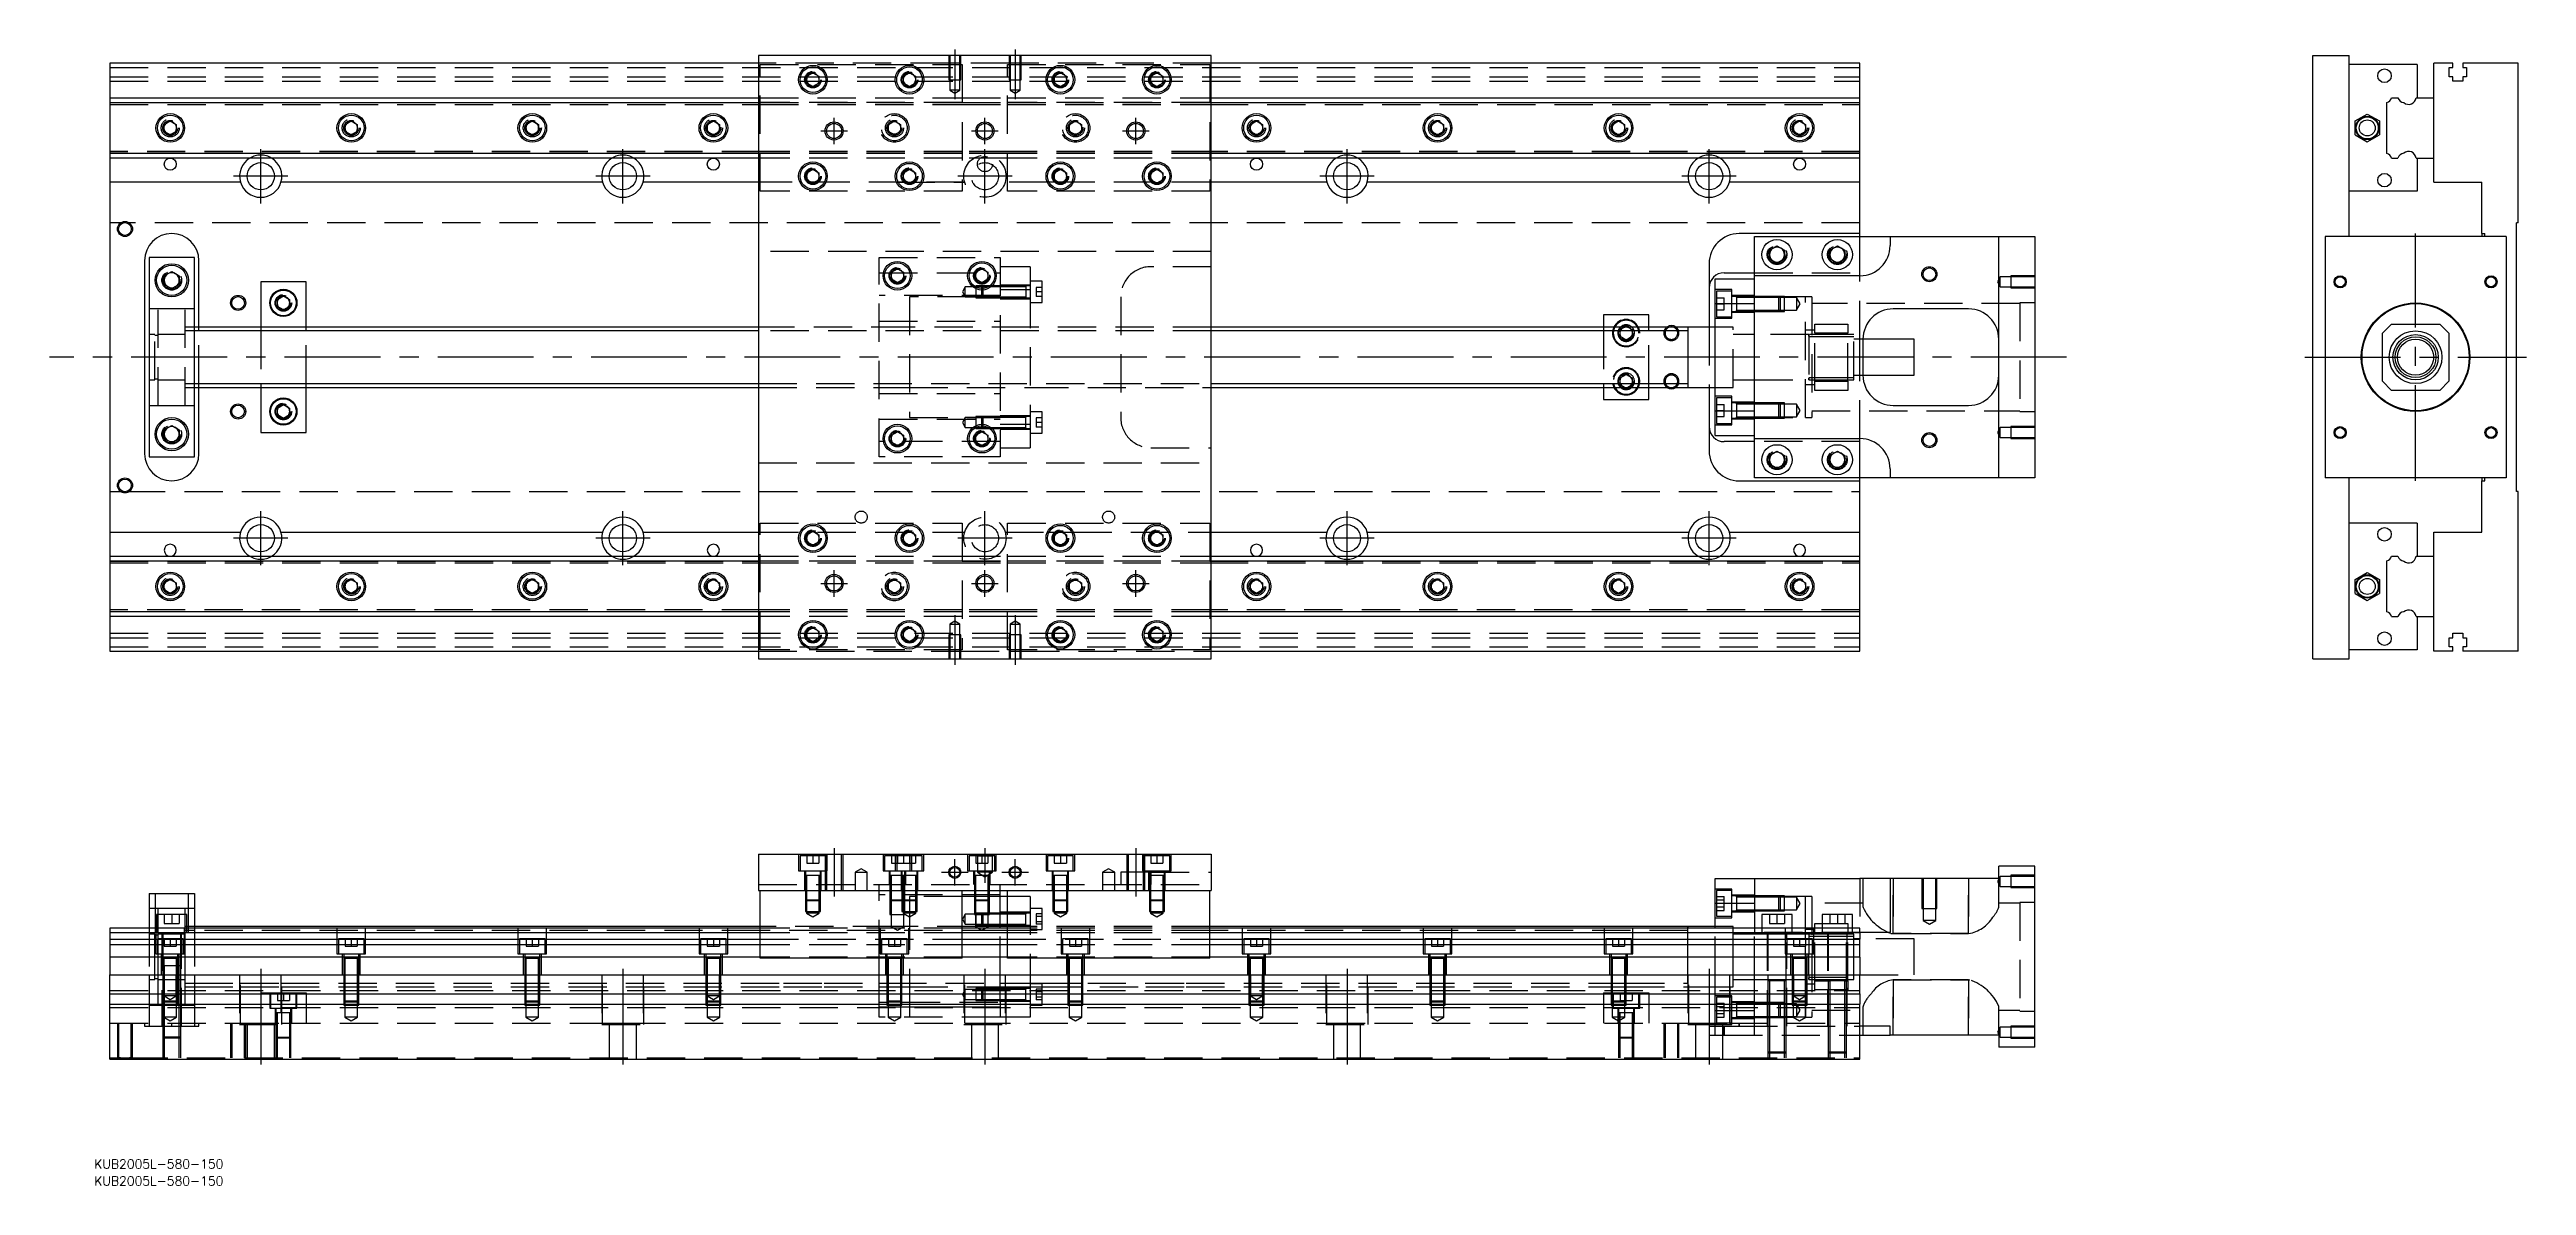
# Model space of a CAD drawing. Extents: x -20 to 801, y -275 to 102.
import ezdxf

# ---------------------------------------------------------------- set-up
doc = ezdxf.new("R2010")
doc.units = 0
doc.linetypes.add('CENTER', pattern=[50.8, 31.75, -6.35, 6.35, -6.35])
doc.linetypes.add('DASHED', pattern=[19.05, 12.7, -6.35])
doc.layers.get('0').update_dxf_attribs({"linetype": 'CONTINUOUS'})
doc.layers.add('CENTER', color=1, linetype='CENTER')
doc.styles.get("Standard").update_dxf_attribs({"font": 'txt.shx', "height": 3, "bigfont": 'bigfont.shx'})

# ---------------------------------------------------------------- blocks, each defined once
blk = doc.blocks.new('*U2')
at = {"color": 7, "linetype": 'CONTINUOUS'}
blk.add_text('KUB2005L-580-150', height=3, dxfattribs=at).set_placement((-5.19, -274.59))
blk = doc.blocks.new('*U3')
at = {"color": 7, "linetype": 'CONTINUOUS'}
blk.add_text('KUB2005L-580-150', height=3, dxfattribs=at).set_placement((-5.19, -268.97))

msp = doc.modelspace()

# ---------------------------------------------------------------- linework, layer by layer
at = {"color": 7, "linetype": 'CONTINUOUS'}
for p, q in [((365, 100), (215, 100)), ((215, 100), (215, -100)), ((365, -100), (365, 100)), ((730.13, -100), (730.13, 100)), ((730.13, 100), (742.13, 100)), ((742.13, 40), (742.13, 100)), ((0, 97.5), (0, 86)), ((215, 97.5), (0, 97.5)), ((231, 93.1547), (233, 94.309402)), ((231, 90.8453), (231, 93.1547)), ((233, 89.690598), (231, 90.8453)), ((233, 94.309402), (235, 93.1547)), ((235, 90.8453), (233, 89.690598)), ((235, 93.1547), (235, 90.8453)), ((263, 93.1547), (265, 94.309402)), ((263, 90.8453), (263, 93.1547)), ((265, 89.690598), (263, 90.8453)), ((265, 94.309402), (267, 93.1547)), ((267, 90.8453), (265, 89.690598)), ((267, 93.1547), (267, 90.8453)), ((313, 93.1547), (315, 94.309402)), ((313, 90.8453), (313, 93.1547)), ((315, 89.690598), (313, 90.8453)), ((315, 94.309402), (317, 93.1547)), ((317, 90.8453), (315, 89.690598)), ((317, 93.1547), (317, 90.8453)), ((345, 93.1547), (347, 94.309402)), ((345, 90.8453), (345, 93.1547)), ((347, 89.690598), (345, 90.8453)), ((347, 94.309402), (349, 93.1547)), ((349, 90.8453), (347, 89.690598)), ((349, 93.1547), (349, 90.8453)), ((580, 97.5), (365, 97.5)), ((580, 86), (580, 97.5)), ((764.63, 97), (742.13, 97)), ((764.63, 97), (764.63, 86)), ((770.13, 86), (770.13, 97.5)), ((776.43, 97.5), (770.13, 97.5)), ((775.28, 96), (776.43, 96)), ((775.28, 93), (775.28, 96)), ((776.43, 93), (775.28, 93)), ((776.43, 96), (776.43, 97.5)), ((776.43, 91.5), (776.43, 93)), ((779.83, 91.5), (776.43, 91.5)), ((779.83, 97.5), (779.83, 96)), ((798.13, 97.5), (779.83, 97.5)), ((779.83, 96), (780.98, 96)), ((779.83, 93), (779.83, 91.5)), ((780.98, 93), (779.83, 93)), ((780.98, 96), (780.98, 93)), ((798.13, 44.5), (798.13, 97.5)), ((0, 86), (0, 84.460392)), ((0, 86), (215, 86)), ((0, 84.460392), (0, 67.539608)), ((0, 84.460392), (215, 84.460392)), ((365, 86), (580, 86)), ((365, 84.460392), (580, 84.460392)), ((580, 84.460392), (580, 86)), ((580, 67.539608), (580, 84.460392)), ((754.63, 67.539608), (754.63, 84.460392)), ((756.169608, 86), (758.290392, 86)), ((764.311934, 86), (770.13, 86)), ((770.13, 66), (770.13, 86)), ((770.13, 66), (770.13, 86)), ((18, 77.1547), (20, 78.309402)), ((18, 74.8453), (18, 77.1547)), ((20, 73.690598), (18, 74.8453)), ((20, 78.309402), (22, 77.1547)), ((22, 74.8453), (20, 73.690598)), ((22, 77.1547), (22, 74.8453)), ((78, 77.1547), (80, 78.309402)), ((78, 74.8453), (78, 77.1547)), ((80, 73.690598), (78, 74.8453)), ((80, 78.309402), (82, 77.1547)), ((82, 74.8453), (80, 73.690598)), ((82, 77.1547), (82, 74.8453)), ((138, 77.1547), (140, 78.309402)), ((138, 74.8453), (138, 77.1547)), ((140, 73.690598), (138, 74.8453)), ((140, 78.309402), (142, 77.1547)), ((142, 74.8453), (140, 73.690598)), ((142, 77.1547), (142, 74.8453)), ((198, 77.1547), (200, 78.309402)), ((198, 74.8453), (198, 77.1547)), ((200, 73.690598), (198, 74.8453)), ((200, 78.309402), (202, 77.1547)), ((202, 74.8453), (200, 73.690598)), ((202, 77.1547), (202, 74.8453)), ((378, 77.1547), (380, 78.309402)), ((378, 74.8453), (378, 77.1547)), ((380, 73.690598), (378, 74.8453)), ((380, 78.309402), (382, 77.1547)), ((382, 74.8453), (380, 73.690598)), ((382, 77.1547), (382, 74.8453)), ((438, 77.1547), (440, 78.309402)), ((438, 74.8453), (438, 77.1547)), ((440, 73.690598), (438, 74.8453)), ((440, 78.309402), (442, 77.1547)), ((442, 74.8453), (440, 73.690598)), ((442, 77.1547), (442, 74.8453)), ((498, 77.1547), (500, 78.309402)), ((498, 74.8453), (498, 77.1547)), ((500, 73.690598), (498, 74.8453)), ((500, 78.309402), (502, 77.1547)), ((502, 74.8453), (500, 73.690598)), ((502, 77.1547), (502, 74.8453)), ((558, 77.1547), (560, 78.309402)), ((558, 74.8453), (558, 77.1547)), ((560, 73.690598), (558, 74.8453)), ((560, 78.309402), (562, 77.1547)), ((562, 74.8453), (560, 73.690598)), ((562, 77.1547), (562, 74.8453)), ((744.130002, 78.309401), (748.130002, 80.618802)), ((744.130002, 73.690599), (744.130002, 78.309401)), ((748.130002, 80.618802), (752.130002, 78.309401)), ((752.130002, 78.309401), (752.130002, 73.690599)), ((215, 67.539608), (0, 67.539608)), ((0, 67.539608), (0, 66)), ((215, 66), (0, 66)), ((0, 66), (0, 58)), ((580, 67.539608), (365, 67.539608)), ((580, 66), (365, 66)), ((580, 66), (580, 67.539608)), ((580, 58), (580, 66)), ((744.130002, 73.690599), (748.130002, 71.381198)), ((748.130002, 71.381198), (752.130002, 73.690599)), ((756.169608, 66), (758.290392, 66)), ((764.311934, 66), (770.13, 66)), ((764.63, 66), (764.63, 55)), ((770.13, 58), (770.13, 66)), ((43.291796, 58), (0, 58)), ((0, 58), (0, -58)), ((163.291796, 58), (56.708204, 58)), ((215, 58), (176.708204, 58)), ((231, 61.1547), (233, 62.309402)), ((231, 58.8453), (231, 61.1547)), ((233, 57.690598), (231, 58.8453)), ((233, 62.309402), (235, 61.1547)), ((235, 58.8453), (233, 57.690598)), ((235, 61.1547), (235, 58.8453)), ((263, 61.1547), (265, 62.309402)), ((263, 58.8453), (263, 61.1547)), ((265, 57.690598), (263, 58.8453)), ((265, 62.309402), (267, 61.1547)), ((267, 58.8453), (265, 57.690598)), ((267, 61.1547), (267, 58.8453)), ((313, 61.1547), (315, 62.309402)), ((313, 58.8453), (313, 61.1547)), ((315, 57.690598), (313, 58.8453)), ((315, 62.309402), (317, 61.1547)), ((317, 58.8453), (315, 57.690598)), ((317, 61.1547), (317, 58.8453)), ((345, 61.1547), (347, 62.309402)), ((345, 58.8453), (345, 61.1547)), ((347, 57.690598), (345, 58.8453)), ((347, 62.309402), (349, 61.1547)), ((349, 58.8453), (347, 57.690598)), ((349, 61.1547), (349, 58.8453)), ((403.291796, 58), (365, 58)), ((523.291796, 58), (416.708204, 58)), ((580, 58), (536.708204, 58)), ((580, 41), (580, 58)), ((770.13, 58), (786.13, 58)), ((786.13, 41), (786.13, 58)), ((764.63, 55), (742.13, 55)), ((797.63, -44.5), (797.63, 44.5)), ((798.13, 44.5), (797.63, 44.5)), ((13, 33), (13, -33)), ((28, 33), (13, 33)), ((28, -33), (28, 33)), ((580, 41), (540, 41)), ((545, 27), (545, 40)), ((545, 40), (590, 40)), ((550, 35.443376), (552.5, 36.886752)), ((550, 32.556624), (550, 35.443376)), ((552.5, 36.886752), (555, 35.443376)), ((555, 35.443376), (555, 32.556624)), ((570, 35.443376), (572.5, 36.886752)), ((570, 32.556624), (570, 35.443376)), ((572.5, 36.886752), (575, 35.443376)), ((575, 35.443376), (575, 32.556624)), ((580, 40), (580, 41)), ((590, 40), (590, 37)), ((590, 40), (626, 40)), ((626, -40), (626, 40)), ((626, 40), (638, 40)), ((638, 40), (638, -40)), ((734.13, 40), (734.13, -40)), ((794.13, 40), (734.13, 40)), ((786.13, 41), (787.13, 41)), ((786.13, 41), (786.13, 40)), ((787.13, 40), (787.13, 41)), ((794.13, 40), (794.13, -40)), ((11.5, 32), (11.5, -32)), ((18, 26.943376), (20.5, 28.386752)), ((18, 24.056624), (18, 26.943376)), ((20.5, 28.386752), (23, 26.943376)), ((23, 26.943376), (23, 24.056624)), ((29.5, 10), (29.5, 32)), ((50, 25), (50, 10)), ((65, 25), (50, 25)), ((65, 10), (65, 25)), ((259, 28.1547), (261, 29.309402)), ((259, 25.8453), (259, 28.1547)), ((261, 24.690598), (259, 25.8453)), ((261, 29.309402), (263, 28.1547)), ((263, 25.8453), (261, 24.690598)), ((263, 28.1547), (263, 25.8453)), ((287, 28.1547), (289, 29.309402)), ((287, 25.8453), (287, 28.1547)), ((289, 24.690598), (287, 25.8453)), ((289, 29.309402), (291, 28.1547)), ((291, 25.8453), (289, 24.690598)), ((291, 28.1547), (291, 25.8453)), ((530, 31), (530, 10)), ((532, 26), (545, 26)), ((532, 17.78342), (532, 26)), ((535, 28), (545, 28)), ((580, 27), (545, 27)), ((545, 17.78342), (545, 27)), ((552.5, 31.113248), (550, 32.556624)), ((555, 32.556624), (552.5, 31.113248)), ((572.5, 31.113248), (570, 32.556624)), ((575, 32.556624), (572.5, 31.113248)), ((20.5, 22.613248), (18, 24.056624)), ((23, 24.056624), (20.5, 22.613248)), ((55.5, 19.1547), (57.5, 20.309402)), ((55.5, 16.8453), (55.5, 19.1547)), ((57.5, 15.690598), (55.5, 16.8453)), ((57.5, 20.309402), (59.5, 19.1547)), ((59.5, 16.8453), (57.5, 15.690598)), ((59.5, 19.1547), (59.5, 16.8453)), ((303.6, 19.65063), (303.6, 19.651316)), ((532, 17.78342), (545, 17.78342)), ((532, -17.78342), (532, 17.78342)), ((545, -17.78342), (545, 17.78342)), ((545, -17.78342), (545, 17.78342)), ((215, 10), (28, 10)), ((523, 10), (365, 10)), ((510, 14), (495, 14)), ((495, 14), (495, 10)), ((501.964102, 10), (502.5, 10.309402)), ((502.5, 10.309402), (503.035898, 10)), ((510, 10), (510, 14)), ((523, 10), (522.995, 10)), ((523, 10.000006), (523, -10.000006)), ((532, 10), (523, 10)), ((523.005, 10), (523, 10)), ((616, 16), (591, 16)), ((756.13, 11), (753.13, 8)), ((756.13, 11), (772.13, 11)), ((775.13, 8), (772.13, 11)), ((581, 6), (581, -6)), ((598, 6), (581, 6)), ((598, -6), (598, 6)), ((753.13, -8), (753.13, 8)), ((775.13, 8), (775.13, -8)), ((581, -6), (598, -6)), ((753.13, -8), (756.13, -11)), ((772.13, -11), (775.13, -8)), ((28, -10), (215, -10)), ((29.5, -32), (29.5, -10)), ((50, -10), (50, -25)), ((55.5, -16.8453), (57.5, -15.690598)), ((57.5, -15.690598), (59.5, -16.8453)), ((65, -25), (65, -10)), ((365, -10), (523, -10)), ((495, -10), (495, -14)), ((495, -14), (510, -14)), ((502.5, -10.309402), (501.964102, -10)), ((503.035898, -10), (502.5, -10.309402)), ((510, -14), (510, -10)), ((522.995, -10), (523, -10)), ((523, -10), (532, -10)), ((523, -10), (523.005, -10)), ((530, -10), (530, -31)), ((591, -16), (616, -16)), ((772.13, -11), (756.13, -11)), ((18, -24.056624), (20.5, -22.613248)), ((18, -26.943376), (18, -24.056624)), ((20.5, -22.613248), (23, -24.056624)), ((23, -24.056624), (23, -26.943376)), ((55.5, -19.1547), (55.5, -16.8453)), ((57.5, -20.309402), (55.5, -19.1547)), ((59.5, -19.1547), (57.5, -20.309402)), ((59.5, -16.8453), (59.5, -19.1547)), ((303.6, -23.65064), (303.6, -23.649954)), ((532, -17.78342), (545, -17.78342)), ((532, -26), (532, -17.78342)), ((545, -27), (545, -17.78342)), ((20.5, -28.386752), (18, -26.943376)), ((23, -26.943376), (20.5, -28.386752)), ((50, -25), (65, -25)), ((259, -25.8453), (261, -24.690598)), ((259, -28.1547), (259, -25.8453)), ((261, -29.309402), (259, -28.1547)), ((261, -24.690598), (263, -25.8453)), ((263, -28.1547), (261, -29.309402)), ((263, -25.8453), (263, -28.1547)), ((287, -25.8453), (289, -24.690598)), ((287, -28.1547), (287, -25.8453)), ((289, -29.309402), (287, -28.1547)), ((289, -24.690598), (291, -25.8453)), ((291, -28.1547), (289, -29.309402)), ((291, -25.8453), (291, -28.1547)), ((532, -26), (545, -26)), ((545, -28), (535, -28)), ((545, -27), (580, -27)), ((545, -40), (545, -27)), ((550, -32.556624), (552.5, -31.113248)), ((550, -35.443376), (550, -32.556624)), ((552.5, -31.113248), (555, -32.556624)), ((555, -32.556624), (555, -35.443376)), ((570, -32.556624), (572.5, -31.113248)), ((570, -35.443376), (570, -32.556624)), ((572.5, -31.113248), (575, -32.556624)), ((575, -32.556624), (575, -35.443376)), ((13, -33), (28, -33)), ((540, -41), (580, -41)), ((590, -40), (545, -40)), ((552.5, -36.886752), (550, -35.443376)), ((555, -35.443376), (552.5, -36.886752)), ((572.5, -36.886752), (570, -35.443376)), ((575, -35.443376), (572.5, -36.886752)), ((580, -41), (580, -40)), ((580, -58), (580, -41)), ((590, -37), (590, -40)), ((626, -40), (590, -40)), ((638, -40), (626, -40)), ((794.13, -40), (734.13, -40)), ((742.13, -100), (742.13, -40)), ((786.13, -40), (786.13, -41)), ((786.13, -41), (787.13, -41)), ((786.13, -58), (786.13, -41)), ((787.13, -41), (787.13, -40)), ((798.13, -44.5), (797.63, -44.5)), ((798.13, -97.5), (798.13, -44.5)), ((764.63, -55), (742.13, -55)), ((764.63, -55), (764.63, -66)), ((0, -58), (0, -66)), ((0, -58), (43.291796, -58)), ((56.708204, -58), (163.291796, -58)), ((176.708204, -58), (215, -58)), ((231, -58.8453), (233, -57.690598)), ((231, -61.1547), (231, -58.8453)), ((233, -62.309402), (231, -61.1547)), ((233, -57.690598), (235, -58.8453)), ((235, -61.1547), (233, -62.309402)), ((235, -58.8453), (235, -61.1547)), ((263, -58.8453), (265, -57.690598)), ((263, -61.1547), (263, -58.8453)), ((265, -62.309402), (263, -61.1547)), ((265, -57.690598), (267, -58.8453)), ((267, -61.1547), (265, -62.309402)), ((267, -58.8453), (267, -61.1547)), ((313, -58.8453), (315, -57.690598)), ((313, -61.1547), (313, -58.8453)), ((315, -62.309402), (313, -61.1547)), ((315, -57.690598), (317, -58.8453)), ((317, -61.1547), (315, -62.309402)), ((317, -58.8453), (317, -61.1547)), ((345, -58.8453), (347, -57.690598)), ((345, -61.1547), (345, -58.8453)), ((347, -62.309402), (345, -61.1547)), ((347, -57.690598), (349, -58.8453)), ((349, -61.1547), (347, -62.309402)), ((349, -58.8453), (349, -61.1547)), ((365, -58), (403.291796, -58)), ((416.708204, -58), (523.291796, -58)), ((536.708204, -58), (580, -58)), ((580, -66), (580, -58)), ((770.13, -66), (770.13, -58)), ((770.13, -58), (786.13, -58)), ((0, -66), (0, -67.539608)), ((0, -66), (215, -66)), ((0, -67.539608), (215, -67.539608)), ((0, -67.539608), (0, -84.460392)), ((18, -74.8453), (20, -73.690598)), ((20, -73.690598), (22, -74.8453)), ((78, -74.8453), (80, -73.690598)), ((80, -73.690598), (82, -74.8453)), ((138, -74.8453), (140, -73.690598)), ((140, -73.690598), (142, -74.8453)), ((198, -74.8453), (200, -73.690598)), ((200, -73.690598), (202, -74.8453)), ((365, -66), (580, -66)), ((365, -67.539608), (580, -67.539608)), ((378, -74.8453), (380, -73.690598)), ((380, -73.690598), (382, -74.8453)), ((438, -74.8453), (440, -73.690598)), ((440, -73.690598), (442, -74.8453)), ((498, -74.8453), (500, -73.690598)), ((500, -73.690598), (502, -74.8453)), ((558, -74.8453), (560, -73.690598)), ((560, -73.690598), (562, -74.8453)), ((580, -67.539608), (580, -66)), ((580, -84.460392), (580, -67.539608)), ((744.130002, -73.690599), (748.130002, -71.381198)), ((744.130002, -78.309401), (744.130002, -73.690599)), ((748.130002, -71.381198), (752.130002, -73.690599)), ((752.130002, -73.690599), (752.130002, -78.309401)), ((754.63, -84.460392), (754.63, -67.539608)), ((756.169608, -66), (758.290392, -66)), ((764.311934, -66), (770.13, -66)), ((770.13, -86), (770.13, -66)), ((770.13, -86), (770.13, -66)), ((18, -77.1547), (18, -74.8453)), ((20, -78.309402), (18, -77.1547)), ((22, -77.1547), (20, -78.309402)), ((22, -74.8453), (22, -77.1547)), ((78, -77.1547), (78, -74.8453)), ((80, -78.309402), (78, -77.1547)), ((82, -77.1547), (80, -78.309402)), ((82, -74.8453), (82, -77.1547)), ((138, -77.1547), (138, -74.8453)), ((140, -78.309402), (138, -77.1547)), ((142, -77.1547), (140, -78.309402)), ((142, -74.8453), (142, -77.1547)), ((198, -77.1547), (198, -74.8453)), ((200, -78.309402), (198, -77.1547)), ((202, -77.1547), (200, -78.309402)), ((202, -74.8453), (202, -77.1547)), ((378, -77.1547), (378, -74.8453)), ((380, -78.309402), (378, -77.1547)), ((382, -77.1547), (380, -78.309402)), ((382, -74.8453), (382, -77.1547)), ((438, -77.1547), (438, -74.8453)), ((440, -78.309402), (438, -77.1547)), ((442, -77.1547), (440, -78.309402)), ((442, -74.8453), (442, -77.1547)), ((498, -77.1547), (498, -74.8453)), ((500, -78.309402), (498, -77.1547)), ((502, -77.1547), (500, -78.309402)), ((502, -74.8453), (502, -77.1547)), ((558, -77.1547), (558, -74.8453)), ((560, -78.309402), (558, -77.1547)), ((562, -77.1547), (560, -78.309402)), ((562, -74.8453), (562, -77.1547)), ((744.130002, -78.309401), (748.130002, -80.618802)), ((748.130002, -80.618802), (752.130002, -78.309401)), ((215, -84.460392), (0, -84.460392)), ((0, -84.460392), (0, -86)), ((215, -86), (0, -86)), ((0, -86), (0, -97.5)), ((231, -90.8453), (233, -89.690598)), ((233, -89.690598), (235, -90.8453)), ((263, -90.8453), (265, -89.690598)), ((265, -89.690598), (267, -90.8453)), ((313, -90.8453), (315, -89.690598)), ((315, -89.690598), (317, -90.8453)), ((345, -90.8453), (347, -89.690598)), ((347, -89.690598), (349, -90.8453)), ((580, -84.460392), (365, -84.460392)), ((580, -86), (365, -86)), ((580, -86), (580, -84.460392)), ((580, -97.5), (580, -86)), ((756.169608, -86), (758.290392, -86)), ((764.311934, -86), (770.13, -86)), ((764.63, -86), (764.63, -97)), ((770.13, -97.5), (770.13, -86)), ((0, -97.5), (215, -97.5)), ((231, -93.1547), (231, -90.8453)), ((233, -94.309402), (231, -93.1547)), ((235, -93.1547), (233, -94.309402)), ((235, -90.8453), (235, -93.1547)), ((263, -93.1547), (263, -90.8453)), ((265, -94.309402), (263, -93.1547)), ((267, -93.1547), (265, -94.309402)), ((267, -90.8453), (267, -93.1547)), ((313, -93.1547), (313, -90.8453)), ((315, -94.309402), (313, -93.1547)), ((317, -93.1547), (315, -94.309402)), ((317, -90.8453), (317, -93.1547)), ((345, -93.1547), (345, -90.8453)), ((347, -94.309402), (345, -93.1547)), ((349, -93.1547), (347, -94.309402)), ((349, -90.8453), (349, -93.1547)), ((365, -97.5), (580, -97.5)), ((764.63, -97), (742.13, -97)), ((776.43, -97.5), (770.13, -97.5)), ((775.28, -93), (776.43, -93)), ((775.28, -96), (775.28, -93)), ((776.43, -96), (775.28, -96)), ((776.43, -91.5), (779.83, -91.5)), ((776.43, -93), (776.43, -91.5)), ((776.43, -97.5), (776.43, -96)), ((779.83, -91.5), (779.83, -93)), ((779.83, -93), (780.98, -93)), ((779.83, -96), (779.83, -97.5)), ((780.98, -96), (779.83, -96)), ((798.13, -97.5), (779.83, -97.5)), ((780.98, -93), (780.98, -96)), ((215, -100), (365, -100)), ((730.13, -100), (742.13, -100)), ((215, -164.77), (215, -176.77)), ((215, -164.77), (365, -164.77)), ((365, -164.77), (365, -176.77)), ((626, -172.77), (626, -168.77)), ((638, -168.77), (626, -168.77)), ((638, -228.77), (638, -168.77)), ((13, -177.77), (13, -189.27)), ((13, -177.77), (28, -177.77)), ((28, -177.77), (28, -189.27)), ((215, -176.77), (365, -176.77)), ((215.5, -199.27), (215.5, -176.77)), ((282.5, -199.27), (282.5, -176.77)), ((295, -189.27), (295, -176.77)), ((297.5, -178.77), (295, -178.77)), ((297.5, -199.27), (297.5, -176.77)), ((364.5, -199.27), (364.5, -176.77)), ((532, -172.77), (545, -172.77)), ((532, -180.98658), (532, -172.77)), ((539.1, -178.592326), (539.1, -178.99233)), ((545, -172.77), (545, -189.27)), ((545, -172.77), (580, -172.77)), ((590, -172.77), (580, -172.77)), ((590, -172.77), (590, -190.77)), ((626, -172.77), (590, -172.77)), ((215.5, -188.77), (28, -188.77)), ((523, -188.77), (364.5, -188.77)), ((523, -188.77), (522.995, -188.77)), ((523, -188.769994), (523, -189.27)), ((523, -188.770502), (523, -188.77)), ((532, -188.77), (523, -188.77)), ((523.005, -188.77), (523, -188.77)), ((523, -189.267168), (523, -188.770502)), ((532, -180.98658), (545, -180.98658)), ((532, -189.27), (532, -180.98658)), ((539.1, -180.950286), (539.1, -181.234376)), ((557.5, -184.77), (547.5, -184.77)), ((547.5, -184.77), (547.5, -189.27)), ((557.5, -189.27), (557.5, -184.77)), ((577.5, -184.77), (567.5, -184.77)), ((567.5, -184.77), (567.5, -189.27)), ((577.5, -189.27), (577.5, -184.77)), ((215.5, -189.27), (0, -189.27)), ((0, -189.27), (0, -190.809608)), ((0, -190.809608), (0, -192.930392)), ((215.5, -190.809608), (0, -190.809608)), ((0, -192.930392), (215.5, -192.930392)), ((0, -192.930392), (0, -194.840532)), ((0, -194.840532), (0, -198.951934)), ((215.5, -194.840532), (0, -194.840532)), ((297.5, -189.27), (282.5, -189.27)), ((297.5, -190.809608), (282.5, -190.809608)), ((282.5, -192.930392), (297.5, -192.930392)), ((297.5, -194.840532), (282.5, -194.840532)), ((580, -189.27), (364.5, -189.27)), ((580, -190.809608), (364.5, -190.809608)), ((364.5, -192.930392), (580, -192.930392)), ((580, -194.840532), (364.5, -194.840532)), ((563, -191.269994), (563, -192.02)), ((580, -190.809608), (580, -189.27)), ((590, -190.77), (580, -190.77)), ((580, -190.809608), (580, -192.930392)), ((580, -194.840532), (580, -192.930392)), ((580, -198.951934), (580, -194.840532)), ((215.5, -198.951934), (0, -198.951934)), ((0, -198.951934), (0, -204.77)), ((0, -204.77), (580, -204.77)), ((0, -211.07), (0, -204.77)), ((17.9, -201.77), (17.499994, -201.77)), ((22.5, -201.77), (22.1, -201.77)), ((23.500006, -201.77), (22.5, -201.77)), ((282.5, -199.27), (215.5, -199.27)), ((297.5, -198.951934), (282.5, -198.951934)), ((364.5, -199.27), (297.5, -199.27)), ((580, -198.951934), (364.5, -198.951934)), ((580, -198.951934), (580, -204.77)), ((580, -211.07), (580, -204.77)), ((0, -211.07), (580, -211.07)), ((0, -214.47), (0, -211.07)), ((303.6, -209.62), (303.6, -209.269994)), ((303.6, -213.270006), (303.6, -212.92)), ((580, -211.07), (580, -214.47)), ((0, -232.77), (0, -214.47)), ((0, -214.47), (580, -214.47)), ((18, -214.47), (18, -214.77)), ((539.1, -213.947664), (539.1, -213.948522)), ((539.1, -213.948522), (539.1, -214.47)), ((539.1, -216.297638), (539.1, -216.57851)), ((539.1, -218.214666), (539.1, -218.947674)), ((550, -214.34767), (549.5, -214.34767)), ((549.5, -218.54767), (550, -218.54767)), ((580, -232.77), (580, -214.47)), ((590, -221.77), (580, -221.77)), ((580, -224.77), (590, -224.77)), ((590, -224.77), (590, -221.77)), ((626, -224.77), (590, -224.77)), ((626, -224.77), (626, -228.77)), ((638, -228.77), (626, -228.77)), ((0, -232.77), (580, -232.77))]:
    msp.add_line(p, q, dxfattribs=at)
at = {"color": 3, "linetype": 'DASHED'}
for p, q in [((278.000006, 100), (278.000006, 92)), ((278.35, 100), (278.35, 92)), ((281.65, 92), (281.65, 100)), ((281.999994, 92), (281.999994, 100)), ((298.000006, 100), (298.000006, 92)), ((298.35, 100), (298.35, 92)), ((301.65, 92), (301.65, 100)), ((301.999994, 92), (301.999994, 100)), ((0, 96), (580, 96)), ((0, 93), (580, 93)), ((0, 91.5), (580, 91.5)), ((278.000006, 97.5), (215, 97.5)), ((215.5, 55), (215.5, 97)), ((215.5, 97), (282.5, 97)), ((281.999994, 97.5), (278.000006, 97.5)), ((278.000006, 92), (281.999994, 92)), ((278.35, 92), (278.35, 88.5)), ((281.65, 88.5), (281.65, 92)), ((298.000006, 97.5), (281.999994, 97.5)), ((282.5, 97), (282.5, 55)), ((297.5, 55), (297.5, 97)), ((297.5, 97), (364.5, 97)), ((301.999994, 97.5), (298.000006, 97.5)), ((298.000006, 92), (301.999994, 92)), ((298.35, 92), (298.35, 88.5)), ((301.65, 88.5), (301.65, 92)), ((365, 97.5), (301.999994, 97.5)), ((364.5, 97), (364.5, 55)), ((0, 84.403994), (215.5, 84.403994)), ((0, 83.8), (215.5, 83.8)), ((215, 86), (215.5, 86)), ((215, 84.460392), (215.5, 84.460392)), ((215.5, 86), (282.5, 86)), ((215.5, 84.460392), (282.5, 84.460392)), ((282.5, 84.403994), (215.5, 84.403994)), ((215.5, 83.8), (282.5, 83.8)), ((281.65, 88.5), (278.35, 88.5)), ((278.35, 88.5), (280, 87.547372)), ((280, 87.547372), (281.65, 88.5)), ((282.5, 86), (297.5, 86)), ((282.5, 84.460392), (297.5, 84.460392)), ((282.5, 84.403994), (297.5, 84.403994)), ((282.5, 83.8), (297.5, 83.8)), ((297.5, 86), (364.5, 86)), ((297.5, 84.460392), (364.5, 84.460392)), ((364.5, 84.403994), (297.5, 84.403994)), ((297.5, 83.8), (364.5, 83.8)), ((301.65, 88.5), (298.35, 88.5)), ((298.35, 88.5), (300, 87.547372)), ((300, 87.547372), (301.65, 88.5)), ((364.5, 86), (365, 86)), ((364.5, 84.460392), (365, 84.460392)), ((364.5, 84.403994), (580, 84.403994)), ((364.5, 83.8), (580, 83.8)), ((17.5, 76), (17.534018, 76.411016)), ((77.5, 76), (77.534018, 76.411016)), ((137.5, 76), (137.534018, 76.411016)), ((202.483582, 76.286038), (202.5, 76)), ((257.5, 76), (257.534018, 76.411016)), ((258, 77.1547), (260, 78.309402)), ((258, 74.8453), (258, 77.1547)), ((260, 73.690598), (258, 74.8453)), ((260, 78.309402), (262, 77.1547)), ((262, 74.8453), (260, 73.690598)), ((262, 77.1547), (262, 74.8453)), ((318, 77.1547), (320, 78.309402)), ((318, 74.8453), (318, 77.1547)), ((320, 73.690598), (318, 74.8453)), ((320, 78.309402), (322, 77.1547)), ((322, 74.8453), (320, 73.690598)), ((322, 77.1547), (322, 74.8453)), ((322.483582, 76.286038), (322.5, 76)), ((377.5, 76), (377.534018, 76.411016)), ((437.5, 76), (437.534018, 76.411016)), ((497.5, 76), (497.534018, 76.411016)), ((557.5, 76), (557.534018, 76.411016)), ((215.5, 68.2), (0, 68.2)), ((215.5, 67.596006), (0, 67.596006)), ((215.5, 67.539608), (215, 67.539608)), ((215.5, 66), (215, 66)), ((282.5, 68.2), (215.5, 68.2)), ((282.5, 67.596006), (215.5, 67.596006)), ((282.5, 67.539608), (215.5, 67.539608)), ((282.5, 66), (215.5, 66)), ((297.5, 68.2), (282.5, 68.2)), ((297.5, 67.596006), (282.5, 67.596006)), ((297.5, 67.539608), (282.5, 67.539608)), ((297.5, 66), (282.5, 66)), ((364.5, 68.2), (297.5, 68.2)), ((364.5, 67.596006), (297.5, 67.596006)), ((364.5, 67.539608), (297.5, 67.539608)), ((364.5, 66), (297.5, 66)), ((580, 68.2), (364.5, 68.2)), ((580, 67.596006), (364.5, 67.596006)), ((365, 67.539608), (364.5, 67.539608)), ((365, 66), (364.5, 66)), ((215.5, 58), (215, 58)), ((283.291796, 58), (215.5, 58)), ((260.691578, 58), (283.291796, 58)), ((264.464102, 58), (264.359688, 58)), ((265.640312, 58), (265.535898, 58)), ((310.691578, 58), (296.708204, 58)), ((311.25, 58), (310.691578, 58)), ((313.112542, 58), (311.25, 58)), ((313.5, 58), (313.112542, 58)), ((314.359688, 58), (313.5, 58)), ((314.464102, 58), (314.359688, 58)), ((315.535898, 58), (314.464102, 58)), ((315.640312, 58), (315.535898, 58)), ((316.5, 58), (315.640312, 58)), ((316.887458, 58), (316.5, 58)), ((318.75, 58), (316.887458, 58)), ((319.308422, 58), (318.75, 58)), ((364.5, 58), (319.308422, 58)), ((365, 58), (364.5, 58)), ((282.5, 55), (215.5, 55)), ((364.5, 55), (297.5, 55)), ((4.359688, 44.5), (0, 44.5)), ((580, 44.5), (5.640312, 44.5)), ((365, 35), (215, 35)), ((255, -33), (255, 33)), ((255, 33), (295, 33)), ((295, 33), (295, -33)), ((549.5, 34), (549.520026, 34.346056)), ((575.477798, 34.364306), (575.5, 34)), ((580, 28), (580, 40)), ((23.477798, 25.864306), (23.5, 25.5)), ((255, 28), (295, 28)), ((258.5, 27), (258.518502, 27.303588)), ((291.483582, 27.286038), (291.5, 27)), ((305, 30), (295, 30)), ((305, 30), (305, 22.36068)), ((309, 25.150636), (305, 25.150636)), ((309, 18.150636), (309, 25.150636)), ((365, 30), (345, 30)), ((545, 28), (580, 28)), ((545, 17.78342), (545, 26)), ((580, 27), (580, 28)), ((580, 6), (580, 27)), ((626.5, 26.65), (625.547372, 25)), ((625.547372, 25), (626.5, 23.35)), ((626.5, 23.35), (626.5, 26.65)), ((630, 26.65), (626.5, 26.65)), ((630, 26.999994), (630, 23.000006)), ((638, 26.999994), (630, 26.999994)), ((638, 26.65), (630, 26.65)), ((55, 18), (55.012884, 18.253488)), ((295, 20.5), (255, 20.5)), ((265, 20), (265, -20)), ((287, 20), (265, 20)), ((283.5, 23.300636), (282.547372, 21.650636)), ((282.547372, 21.650636), (283.5, 20.000636)), ((283.5, 20.000636), (283.5, 23.300636)), ((287, 23.300636), (283.5, 23.300636)), ((283.5, 20.000636), (287, 20.000636)), ((287, 23.65063), (287, 23.25)), ((289.34998, 23.65063), (287, 23.65063)), ((288.99998, 23.300636), (287, 23.300636)), ((287, 23.25), (287, 22.691578)), ((287, 22.691578), (287, 19.65064)), ((287, 20.000636), (288.99998, 20.000636)), ((289.000636, 20), (287, 20)), ((287, 19.65064), (289.34998, 19.65064)), ((289.35, 23.650636), (289, 23.300636)), ((289, 22.75), (289, 23.300636)), ((291.092176, 23.300636), (289, 23.300636)), ((289, 22.25), (289, 22.75)), ((289, 20.000636), (289, 22.25)), ((289, 20.000636), (289.35, 19.650636)), ((295, 20), (289.000636, 20)), ((291.616146, 23.65063), (289.349994, 23.65063)), ((289.349994, 19.65064), (295, 19.65064)), ((289.35, 23.650636), (289.35, 22.764436)), ((291.616152, 23.650636), (289.35, 23.650636)), ((289.35, 22.764436), (289.35, 22.262912)), ((289.35, 22.262912), (289.35, 19.650636)), ((289.35, 19.650636), (295, 19.650636)), ((291.979462, 23.300636), (291.092176, 23.300636)), ((292.368118, 23.65063), (291.616146, 23.65063)), ((292.368124, 23.650636), (291.616152, 23.650636)), ((295, 23.300636), (291.979462, 23.300636)), ((295, 23.65063), (292.368118, 23.65063)), ((295, 23.650636), (292.368124, 23.650636)), ((305, 23.900636), (295, 23.900636)), ((305, 22.36068), (295, 22.36068)), ((295, 19.400636), (305, 19.400636)), ((303.605, 23.650636), (295.00002, 23.650636)), ((303.6, 23.300636), (295.00002, 23.300636)), ((295.00002, 20.000636), (303.6, 20.000636)), ((295.00002, 19.650636), (303.605, 19.650636)), ((305, 23.650636), (303.595, 23.650636)), ((303.595, 19.650636), (305, 19.650636)), ((303.6, 23.650636), (303.6, 19.650636)), ((303.6, 19.650636), (303.6, 19.867096)), ((305, 22.36068), (305, -22.36068)), ((305, 18.150636), (309, 18.150636)), ((307, 23.150636), (307, 21.650636)), ((309, 23.150636), (307, 23.150636)), ((307, 21.650636), (307, 20.150636)), ((309, 21.650636), (307, 21.650636)), ((309, 20.150636), (307, 20.150636)), ((335, 20), (335, -20)), ((537.5, 22.42767), (532, 22.42767)), ((532.5, 21.92767), (532.5, 13.42767)), ((537.5, 21.92767), (532.5, 21.92767)), ((532.5, 19.67767), (535, 19.67767)), ((532.5, 17.67767), (535, 17.67767)), ((535, 17.67767), (535, 19.67767)), ((535, 15.67767), (535, 17.67767)), ((537.5, 12.92767), (537.5, 22.42767)), ((545, 20.42767), (537.5, 20.42767)), ((539.1, 20.17767), (537.5, 20.17767)), ((539.1, 20.17767), (539.095, 20.17767)), ((539.1, 20.17767), (539.1, 19.92022)), ((539.1, 19.920202), (539.1, 20.17767)), ((539.105, 20.17767), (539.1, 20.17767)), ((544.99998, 20.17767), (539.1, 20.17767)), ((539.1, 19.92022), (539.1, 15.435068)), ((544.99998, 19.77767), (539.1, 19.77767)), ((553.1, 20.17767), (545, 20.17767)), ((553.1, 20.177664), (545, 20.177664)), ((562, 20), (545, 20)), ((553.5, 19.77767), (545, 19.77767)), ((553.1, 15.17767), (553.1, 20.17767)), ((553.5, 19.77767), (553.1, 20.17767)), ((555, 20.177664), (553.10002, 20.177664)), ((553.5, 19.77767), (553.5, 15.57767)), ((555, 19.77767), (553.50002, 19.77767)), ((555, 15.177674), (555, 20.177664)), ((559, 19.77767), (555, 19.77767)), ((559, 19.77767), (559, 15.57767)), ((560.212436, 17.67767), (559, 19.77767)), ((559, 15.57767), (560.212436, 17.67767)), ((562, -20), (562, 20)), ((564, 20), (562, 20)), ((564, 20), (564, -20)), ((633, 17.75), (564, 17.75)), ((626.5, 23.35), (630, 23.35)), ((630, 23.35), (638, 23.35)), ((630, 23.000006), (638, 23.000006)), ((633, 18), (633, -18)), ((638, 18), (633, 18)), ((16, 16), (13, 16)), ((16, -16), (16, 16)), ((25, 16), (16, 16)), ((25, -16), (25, 16)), ((28, 16), (25, 16)), ((28, 10), (25, 10)), ((28, 8.75), (25, 8.75)), ((29.5, 8.75), (29.5, 10)), ((29.5, -8.75), (29.5, 8.75)), ((50, 10), (50, 8.75)), ((50, 8.75), (50, -8.75)), ((65, 8.75), (65, 10)), ((65, -8.75), (65, 8.75)), ((264.99998, 10), (215, 10)), ((365, 8.75), (215, 8.75)), ((255, 12), (295, 12)), ((305, 10), (265, 10)), ((365, 10), (305.00002, 10)), ((495, 10), (495, 8.75)), ((495, 8.75), (495, -8.75)), ((500, 8), (500.018502, 8.303588)), ((500.5, 9.1547), (501.964102, 10)), ((500.5, 8.75), (500.5, 9.1547)), ((500.5, 6.8453), (500.5, 8.75)), ((503.035898, 10), (504.5, 9.1547)), ((504.5, 9.1547), (504.5, 8.75)), ((504.5, 8.75), (504.5, 6.8453)), ((510, 8.75), (510, 10)), ((510, -8.75), (510, 8.75)), ((530, 10), (530, -10)), ((532, 12.92767), (537.5, 12.92767)), ((538, 10), (532, 10)), ((532.5, 15.67767), (535, 15.67767)), ((532.5, 13.42767), (537.5, 13.42767)), ((537.5, 15.17767), (539.1, 15.17767)), ((537.5, 14.92767), (545, 14.92767)), ((538, -10), (538, 10)), ((539.095, 15.17767), (539.1, 15.17767)), ((539.1, 15.57767), (544.99998, 15.57767)), ((539.1, 15.17767), (539.1, 15.435118)), ((539.1, 15.435068), (539.1, 15.17767)), ((539.1, 15.17767), (539.105, 15.17767)), ((539.1, 15.17767), (544.99998, 15.17767)), ((545, 15.57767), (553.5, 15.57767)), ((545, 15.177674), (553.1, 15.177674)), ((545, 15.17767), (553.1, 15.17767)), ((553.1, 15.17767), (553.5, 15.57767)), ((553.10002, 15.177674), (555, 15.177674)), ((553.50002, 15.57767), (555, 15.57767)), ((555, 15.57767), (559, 15.57767)), ((565, 9), (562, 9)), ((565, 11), (576, 11)), ((565, 8), (565, 11)), ((576, 11), (576, 8)), ((14.85, 7.5), (13, 7.5)), ((14.85, -7.5), (14.85, 7.5)), ((16, 7.15), (14.85, 7.15)), ((25, 7.5), (16, 7.5)), ((502.5, 5.690598), (500.5, 6.8453)), ((504.5, 6.8453), (502.5, 5.690598)), ((545, 7.5), (538, 7.5)), ((563.005, 7.5), (545, 7.5)), ((576, 7.5), (562.995, 7.5)), ((563, 6.950984), (563, 7.5)), ((563, 7.5), (563, 6.951128)), ((563, 6.951128), (563, -6.950984)), ((576, 6.75), (563, 6.75)), ((576, 8), (565, 8)), ((565, -8), (565, 8)), ((576, -8), (576, 8)), ((578, 7.5), (576, 7.5)), ((578, 6.75), (576, 6.75)), ((578, -7.5), (578, 7.5)), ((581, 6), (578, 6)), ((580, -6), (580, 6)), ((13, -7.5), (14.85, -7.5)), ((14.85, -7.15), (16, -7.15)), ((16, -7.5), (25, -7.5)), ((500, -8), (500.018502, -7.696412)), ((500.5, -6.8453), (502.5, -5.690598)), ((500.5, -8.75), (500.5, -6.8453)), ((502.5, -5.690598), (504.5, -6.8453)), ((504.5, -6.8453), (504.5, -8.75)), ((538, -7.5), (545, -7.5)), ((545, -7.5), (563.005, -7.5)), ((562.995, -7.5), (576, -7.5)), ((563, -6.75), (576, -6.75)), ((563, -7.499332), (563, -6.950962)), ((563, -6.950984), (563, -7.5)), ((563, -7.5), (563, -7.499332)), ((565, -8), (576, -8)), ((565, -11), (565, -8)), ((576, -6.75), (578, -6.75)), ((576, -7.5), (578, -7.5)), ((576, -8), (576, -11)), ((578, -6), (581, -6)), ((580, -27), (580, -6)), ((13, -16), (16, -16)), ((16, -16), (25, -16)), ((25, -8.75), (28, -8.75)), ((25, -10), (28, -10)), ((25, -16), (28, -16)), ((29.5, -10), (29.5, -8.75)), ((50, -8.75), (50, -10)), ((65, -10), (65, -8.75)), ((215, -8.75), (365, -8.75)), ((215, -10), (264.99998, -10)), ((255, -12), (295, -12)), ((265, -10), (305, -10)), ((305.00002, -10), (365, -10)), ((495, -8.75), (495, -10)), ((500.5, -9.1547), (500.5, -8.75)), ((501.964102, -10), (500.5, -9.1547)), ((504.5, -9.1547), (503.035898, -10)), ((504.5, -8.75), (504.5, -9.1547)), ((510, -10), (510, -8.75)), ((532, -10), (538, -10)), ((537.5, -12.92767), (532, -12.92767)), ((532.5, -13.42767), (532.5, -21.92767)), ((537.5, -13.42767), (532.5, -13.42767)), ((532.5, -15.67767), (535, -15.67767)), ((535, -17.67767), (535, -15.67767)), ((537.5, -22.42767), (537.5, -12.92767)), ((545, -14.92767), (537.5, -14.92767)), ((539.1, -15.17767), (537.5, -15.17767)), ((539.1, -15.17767), (539.095, -15.17767)), ((539.1, -15.17767), (539.1, -15.435118)), ((539.1, -15.435136), (539.1, -15.17767)), ((544.99998, -15.17767), (539.1, -15.17767)), ((539.105, -15.17767), (539.1, -15.17767)), ((539.1, -15.435118), (539.1, -19.920272)), ((544.99998, -15.57767), (539.1, -15.57767)), ((553.1, -15.17767), (545, -15.17767)), ((553.1, -15.177674), (545, -15.177674)), ((553.5, -15.57767), (545, -15.57767)), ((553.1, -20.17767), (553.1, -15.17767)), ((553.5, -15.57767), (553.1, -15.17767)), ((555, -15.177674), (553.10002, -15.177674)), ((553.5, -15.57767), (553.5, -19.77767)), ((555, -15.57767), (553.50002, -15.57767)), ((555, -20.177664), (555, -15.177674)), ((559, -15.57767), (555, -15.57767)), ((559, -15.57767), (559, -19.77767)), ((560.212436, -17.67767), (559, -15.57767)), ((562, -9), (565, -9)), ((576, -11), (565, -11)), ((55, -18), (55.012884, -17.746512)), ((255, -20.5), (295, -20.5)), ((265, -20), (287, -20)), ((283.5, -20.000636), (282.547372, -21.650636)), ((282.547372, -21.650636), (283.5, -23.300636)), ((283.5, -23.300636), (283.5, -20.000636)), ((287, -20.000636), (283.5, -20.000636)), ((283.5, -23.300636), (287, -23.300636)), ((287, -19.65064), (287, -22.691578)), ((289.34998, -19.65064), (287, -19.65064)), ((287, -20), (289.000636, -20)), ((288.99998, -20.000636), (287, -20.000636)), ((287, -22.691578), (287, -23.25)), ((287, -23.25), (287, -23.65063)), ((287, -23.300636), (288.99998, -23.300636)), ((287, -23.65063), (289.34998, -23.65063)), ((289.35, -19.650636), (289, -20.000636)), ((289, -22.25), (289, -20.000636)), ((289, -22.75), (289, -22.25)), ((289, -23.300636), (289, -22.75)), ((289, -23.300636), (291.092176, -23.300636)), ((289, -23.300636), (289.35, -23.650636)), ((289.000636, -20), (295, -20)), ((295, -19.65064), (289.349994, -19.65064)), ((289.349994, -23.65063), (291.616146, -23.65063)), ((289.35, -19.650636), (289.35, -22.262912)), ((295, -19.650636), (289.35, -19.650636)), ((289.35, -22.262912), (289.35, -22.764436)), ((289.35, -22.764436), (289.35, -23.650636)), ((289.35, -23.650636), (291.616152, -23.650636)), ((291.092176, -23.300636), (291.979462, -23.300636)), ((291.616146, -23.65063), (292.368118, -23.65063)), ((291.616152, -23.650636), (292.368124, -23.650636)), ((291.979462, -23.300636), (295, -23.300636)), ((292.368118, -23.65063), (295, -23.65063)), ((292.368124, -23.650636), (295, -23.650636)), ((305, -19.400636), (295, -19.400636)), ((305, -22.36068), (295, -22.36068)), ((305, -22.36068), (295, -22.36068)), ((295, -23.900636), (305, -23.900636)), ((303.605, -19.650636), (295.00002, -19.650636)), ((303.6, -20.000636), (295.00002, -20.000636)), ((295.00002, -23.300636), (303.6, -23.300636)), ((295.00002, -23.650636), (303.605, -23.650636)), ((305, -19.650636), (303.595, -19.650636)), ((303.595, -23.650636), (305, -23.650636)), ((303.6, -19.867096), (303.6, -19.650636)), ((303.6, -19.650636), (303.6, -19.867302)), ((303.6, -23.434174), (303.6, -19.867096)), ((303.6, -23.433926), (303.6, -23.650636)), ((303.6, -23.650636), (303.6, -23.434174)), ((309, -18.150636), (305, -18.150636)), ((305, -22.36068), (305, -30)), ((307, -20.150636), (307, -21.650636)), ((309, -20.150636), (307, -20.150636)), ((307, -21.650636), (307, -23.150636)), ((309, -21.650636), (307, -21.650636)), ((309, -23.150636), (307, -23.150636)), ((309, -25.150636), (309, -18.150636)), ((532, -22.42767), (537.5, -22.42767)), ((532.5, -17.67767), (535, -17.67767)), ((532.5, -19.67767), (535, -19.67767)), ((532.5, -21.92767), (537.5, -21.92767)), ((535, -19.67767), (535, -17.67767)), ((537.5, -20.17767), (539.1, -20.17767)), ((537.5, -20.42767), (545, -20.42767)), ((539.095, -20.17767), (539.1, -20.17767)), ((539.1, -19.77767), (544.99998, -19.77767)), ((539.1, -20.17767), (539.1, -19.92022)), ((539.1, -19.920272), (539.1, -20.17767)), ((539.1, -20.17767), (544.99998, -20.17767)), ((539.1, -20.17767), (539.105, -20.17767)), ((545, -26), (545, -17.78342)), ((545, -19.77767), (553.5, -19.77767)), ((545, -20), (562, -20)), ((545, -20.177664), (553.1, -20.177664)), ((545, -20.17767), (553.1, -20.17767)), ((553.1, -20.17767), (553.5, -19.77767)), ((553.10002, -20.177664), (555, -20.177664)), ((553.50002, -19.77767), (555, -19.77767)), ((555, -19.77767), (559, -19.77767)), ((559, -19.77767), (560.212436, -17.67767)), ((562, -20), (564, -20)), ((564, -17.75), (633, -17.75)), ((626.5, -23.35), (625.547372, -25)), ((626.5, -26.65), (626.5, -23.35)), ((630, -23.35), (626.5, -23.35)), ((630, -23.000006), (630, -26.999994)), ((638, -23.000006), (630, -23.000006)), ((638, -23.35), (630, -23.35)), ((633, -18), (638, -18)), ((17.5, -25.5), (17.520026, -25.153944)), ((295, -28), (255, -28)), ((263.483582, -26.713962), (263.5, -27)), ((291.483582, -26.713962), (291.5, -27)), ((295, -30), (305, -30)), ((305, -25.150636), (309, -25.150636)), ((345, -30), (365, -30)), ((580, -28), (545, -28)), ((580, -28), (580, -27)), ((580, -40), (580, -28)), ((625.547372, -25), (626.5, -26.65)), ((626.5, -26.65), (630, -26.65)), ((630, -26.65), (638, -26.65)), ((630, -26.999994), (638, -26.999994)), ((215, -35), (365, -35)), ((295, -33), (255, -33)), ((555.477798, -33.635694), (555.5, -34)), ((575.477798, -33.635694), (575.5, -34)), ((0, -44.5), (4.359688, -44.5)), ((5.640312, -44.5), (580, -44.5)), ((215.5, -97), (215.5, -55)), ((215.5, -55), (282.5, -55)), ((282.5, -55), (282.5, -97)), ((297.5, -55), (364.5, -55)), ((297.5, -97), (297.5, -55)), ((364.5, -55), (364.5, -97)), ((215, -58), (215.5, -58)), ((215.5, -58), (283.291796, -58)), ((230.5, -60), (230.512884, -59.746512)), ((262.5, -60), (262.518502, -59.696412)), ((264.359688, -58), (264.464102, -58)), ((265.535898, -58), (265.640312, -58)), ((296.708204, -58), (310.691578, -58)), ((310.691578, -58), (311.25, -58)), ((311.25, -58), (313.112542, -58)), ((313.112542, -58), (313.5, -58)), ((313.5, -58), (314.359688, -58)), ((314.359688, -58), (314.464102, -58)), ((314.464102, -58), (315.535898, -58)), ((315.535898, -58), (315.640312, -58)), ((315.640312, -58), (316.5, -58)), ((316.5, -58), (316.887458, -58)), ((316.887458, -58), (318.75, -58)), ((318.75, -58), (319.308422, -58)), ((319.308422, -58), (364.5, -58)), ((364.5, -58), (365, -58)), ((0, -67.596006), (215.5, -67.596006)), ((0, -68.2), (215.5, -68.2)), ((215, -66), (215.5, -66)), ((215, -67.539608), (215.5, -67.539608)), ((215.5, -66), (282.5, -66)), ((215.5, -67.539608), (282.5, -67.539608)), ((282.5, -67.596006), (215.5, -67.596006)), ((215.5, -68.2), (282.5, -68.2)), ((258, -74.8453), (260, -73.690598)), ((260, -73.690598), (262, -74.8453)), ((282.5, -66), (297.5, -66)), ((282.5, -67.539608), (297.5, -67.539608)), ((282.5, -67.596006), (297.5, -67.596006)), ((282.5, -68.2), (297.5, -68.2)), ((297.5, -66), (364.5, -66)), ((297.5, -67.539608), (364.5, -67.539608)), ((364.5, -67.596006), (297.5, -67.596006)), ((297.5, -68.2), (364.5, -68.2)), ((318, -74.8453), (320, -73.690598)), ((320, -73.690598), (322, -74.8453)), ((364.5, -66), (365, -66)), ((364.5, -67.539608), (365, -67.539608)), ((364.5, -67.596006), (580, -67.596006)), ((364.5, -68.2), (580, -68.2)), ((17.5, -76), (17.534018, -75.588984)), ((77.5, -76), (77.534018, -75.588984)), ((137.5, -76), (137.534018, -75.588984)), ((197.5, -76), (197.534018, -75.588984)), ((257.5, -76), (257.534018, -75.588984)), ((258, -77.1547), (258, -74.8453)), ((260, -78.309402), (258, -77.1547)), ((262, -77.1547), (260, -78.309402)), ((262, -74.8453), (262, -77.1547)), ((317.5, -76), (317.534018, -75.588984)), ((318, -77.1547), (318, -74.8453)), ((320, -78.309402), (318, -77.1547)), ((322, -77.1547), (320, -78.309402)), ((322, -74.8453), (322, -77.1547)), ((377.5, -76), (377.534018, -75.588984)), ((437.5, -76), (437.534018, -75.588984)), ((497.5, -76), (497.534018, -75.588984)), ((557.5, -76), (557.534018, -75.588984)), ((215.5, -83.8), (0, -83.8)), ((215.5, -84.403994), (0, -84.403994)), ((215.5, -84.460392), (215, -84.460392)), ((215.5, -86), (215, -86)), ((282.5, -83.8), (215.5, -83.8)), ((282.5, -84.403994), (215.5, -84.403994)), ((282.5, -84.460392), (215.5, -84.460392)), ((282.5, -86), (215.5, -86)), ((280, -87.547372), (278.35, -88.5)), ((278.35, -88.5), (281.65, -88.5)), ((278.35, -88.5), (278.35, -92)), ((281.65, -88.5), (280, -87.547372)), ((281.65, -92), (281.65, -88.5)), ((297.5, -83.8), (282.5, -83.8)), ((297.5, -84.403994), (282.5, -84.403994)), ((297.5, -84.460392), (282.5, -84.460392)), ((297.5, -86), (282.5, -86)), ((364.5, -83.8), (297.5, -83.8)), ((364.5, -84.403994), (297.5, -84.403994)), ((364.5, -84.460392), (297.5, -84.460392)), ((364.5, -86), (297.5, -86)), ((300, -87.547372), (298.35, -88.5)), ((298.35, -88.5), (301.65, -88.5)), ((298.35, -88.5), (298.35, -92)), ((301.65, -88.5), (300, -87.547372)), ((301.65, -92), (301.65, -88.5)), ((580, -83.8), (364.5, -83.8)), ((580, -84.403994), (364.5, -84.403994)), ((365, -84.460392), (364.5, -84.460392)), ((365, -86), (364.5, -86)), ((0, -91.5), (580, -91.5)), ((0, -93), (580, -93)), ((0, -96), (580, -96)), ((215, -97.5), (278.000006, -97.5)), ((282.5, -97), (215.5, -97)), ((230.5, -92), (230.512884, -91.746512)), ((262.5, -92), (262.512884, -91.746512)), ((281.999994, -92), (278.000006, -92)), ((278.000006, -92), (278.000006, -100)), ((278.000006, -97.5), (281.999994, -97.5)), ((278.35, -92), (278.35, -100)), ((281.65, -100), (281.65, -92)), ((281.999994, -100), (281.999994, -92)), ((281.999994, -97.5), (298.000006, -97.5)), ((364.5, -97), (297.5, -97)), ((301.999994, -92), (298.000006, -92)), ((298.000006, -92), (298.000006, -100)), ((298.000006, -97.5), (301.999994, -97.5)), ((298.35, -92), (298.35, -100)), ((301.65, -100), (301.65, -92)), ((301.999994, -100), (301.999994, -92)), ((301.999994, -97.5), (365, -97.5)), ((317.483582, -91.713962), (317.5, -92)), ((344.5, -92), (344.512884, -91.746512)), ((228.25, -164.77), (228.25, -170.27)), ((228.25, -170.27), (237.75, -170.27)), ((237.25, -165.27), (228.75, -165.27)), ((228.75, -165.27), (228.75, -170.27)), ((230.25, -170.27), (230.25, -176.77)), ((230.5, -170.27), (230.5, -171.87)), ((230.5, -171.865), (230.5, -171.87)), ((230.5, -171.87), (230.757448, -171.87)), ((230.757468, -171.87), (230.5, -171.87)), ((230.5, -171.87), (230.5, -176.76998)), ((230.5, -171.87), (230.5, -171.875)), ((235.242552, -171.87), (230.757468, -171.87)), ((230.9, -171.87), (230.9, -176.76998)), ((231, -165.27), (231, -167.77)), ((231, -167.77), (233, -167.77)), ((233, -165.27), (233, -167.77)), ((233, -167.77), (235, -167.77)), ((235, -165.27), (235, -167.77)), ((235.1, -176.76998), (235.1, -171.87)), ((235.5, -171.87), (235.242552, -171.87)), ((235.242602, -171.87), (235.5, -171.87)), ((235.5, -171.87), (235.5, -170.27)), ((235.5, -171.87), (235.5, -171.865)), ((235.5, -176.76998), (235.5, -171.87)), ((235.5, -171.875), (235.5, -171.87)), ((235.75, -176.77), (235.75, -170.27)), ((237.000006, -164.77), (237.000006, -176.77)), ((237.25, -170.27), (237.25, -165.27)), ((237.5, -164.77), (237.5, -176.77)), ((237.75, -170.27), (237.75, -164.77)), ((242.5, -176.77), (242.5, -164.77)), ((242.999994, -176.77), (242.999994, -164.77)), ((249, -169.6153), (247, -170.77)), ((247, -170.77), (249, -170.77)), ((247, -170.77), (247, -176.77)), ((251, -170.77), (249, -169.6153)), ((249, -170.77), (251, -170.77)), ((251, -176.77), (251, -170.77)), ((256.25, -164.77), (256.25, -170.27)), ((256.25, -170.27), (260.25, -170.27)), ((260.75, -165.27), (256.75, -165.27)), ((256.75, -165.27), (256.75, -170.27)), ((258.25, -170.27), (258.25, -174.77)), ((258.5, -170.27), (258.5, -171.87)), ((258.5, -171.865), (258.5, -171.87)), ((258.5, -171.87), (258.757448, -171.87)), ((258.757468, -171.87), (258.5, -171.87)), ((258.5, -171.87), (258.5, -171.875)), ((258.5, -171.87), (258.5, -174.76998)), ((262.300194, -171.87), (258.757468, -171.87)), ((258.9, -171.87), (258.9, -174.76998)), ((259, -165.27), (259, -167.77)), ((259, -167.77), (261, -167.77)), ((260.25, -164.77), (260.25, -170.27)), ((260.25, -170.27), (269.75, -170.27)), ((269.25, -165.27), (260.75, -165.27)), ((260.75, -165.27), (260.75, -170.27)), ((261, -165.27), (261, -167.77)), ((261, -167.77), (263, -167.77)), ((262.25, -170.27), (262.25, -176.77)), ((262.5, -170.27), (262.5, -171.87)), ((262.5, -171.865), (262.5, -171.87)), ((262.757468, -171.87), (262.5, -171.87)), ((262.5, -171.87), (262.5, -171.875)), ((262.5, -171.87), (262.5, -176.76998)), ((267.242552, -171.87), (262.757468, -171.87)), ((262.9, -171.87), (262.9, -176.76998)), ((263, -165.27), (263, -167.77)), ((263, -167.77), (265, -167.77)), ((263.1, -174.76998), (263.1, -171.87)), ((263.5, -171.87), (263.5, -170.27)), ((263.5, -171.87), (263.5, -171.865)), ((263.5, -171.875), (263.5, -171.87)), ((263.5, -174.76998), (263.5, -171.87)), ((263.75, -174.77), (263.75, -170.27)), ((265, -165.27), (265, -167.77)), ((265, -167.77), (267, -167.77)), ((265.25, -170.27), (265.25, -165.27)), ((265.75, -170.27), (265.75, -164.77)), ((267, -165.27), (267, -167.77)), ((267.1, -176.76998), (267.1, -171.87)), ((267.5, -171.87), (267.242552, -171.87)), ((267.5, -171.87), (267.5, -170.27)), ((267.5, -171.87), (267.5, -171.865)), ((267.5, -171.875), (267.5, -171.87)), ((267.5, -176.76998), (267.5, -171.87)), ((267.75, -176.77), (267.75, -170.27)), ((269.25, -170.27), (269.25, -165.27)), ((269.75, -170.27), (269.75, -164.77)), ((284.25, -164.77), (284.25, -170.27)), ((284.25, -170.27), (293.75, -170.27)), ((293.25, -165.27), (284.75, -165.27)), ((284.75, -165.27), (284.75, -170.27)), ((286.25, -170.27), (286.25, -174.77)), ((286.5, -170.27), (286.5, -171.87)), ((286.5, -171.865), (286.5, -171.87)), ((286.757468, -171.87), (286.5, -171.87)), ((286.5, -171.87), (286.5, -171.875)), ((286.5, -171.87), (286.5, -174.76998)), ((291.242552, -171.87), (286.757468, -171.87)), ((286.9, -171.87), (286.9, -174.76998)), ((287.5, -165.27), (287, -164.77)), ((287, -165.27), (287, -167.77)), ((287, -167.77), (289, -167.77)), ((287.5, -165.27), (287.5, -170.77)), ((287.5, -165.27), (292.5, -165.27)), ((292.5, -170.77), (287.5, -170.77)), ((287.5, -170.77), (290, -172.213376)), ((289, -165.27), (289, -167.77)), ((289, -167.77), (291, -167.77)), ((290, -172.213376), (292.5, -170.77)), ((291, -165.27), (291, -167.77)), ((291.1, -174.76998), (291.1, -171.87)), ((291.5, -171.87), (291.242552, -171.87)), ((291.5, -171.87), (291.5, -170.27)), ((291.5, -171.87), (291.5, -171.865)), ((291.5, -171.875), (291.5, -171.87)), ((291.5, -174.76998), (291.5, -171.87)), ((291.75, -174.77), (291.75, -170.27)), ((292.5, -165.27), (293, -164.77)), ((292.5, -170.77), (292.5, -165.27)), ((293.25, -170.27), (293.25, -165.27)), ((293.75, -170.27), (293.75, -164.77)), ((310.25, -164.77), (310.25, -170.27)), ((310.25, -170.27), (319.75, -170.27)), ((319.25, -165.27), (310.75, -165.27)), ((310.75, -165.27), (310.75, -170.27)), ((312.25, -170.27), (312.25, -176.77)), ((312.5, -170.27), (312.5, -171.87)), ((312.5, -171.865), (312.5, -171.87)), ((312.5, -171.87), (312.757448, -171.87)), ((312.757468, -171.87), (312.5, -171.87)), ((312.5, -171.87), (312.5, -171.875)), ((312.5, -171.87), (312.5, -176.76998)), ((317.242552, -171.87), (312.757468, -171.87)), ((312.9, -171.87), (312.9, -176.76998)), ((313, -165.27), (313, -167.77)), ((313, -167.77), (315, -167.77)), ((315, -165.27), (315, -167.77)), ((315, -167.77), (317, -167.77)), ((317, -165.27), (317, -167.77)), ((317.1, -176.76998), (317.1, -171.87)), ((317.5, -171.87), (317.242552, -171.87)), ((317.242602, -171.87), (317.5, -171.87)), ((317.5, -171.87), (317.5, -170.27)), ((317.5, -171.87), (317.5, -171.865)), ((317.5, -171.875), (317.5, -171.87)), ((317.5, -176.76998), (317.5, -171.87)), ((317.75, -176.77), (317.75, -170.27)), ((319.25, -170.27), (319.25, -165.27)), ((319.75, -170.27), (319.75, -164.77)), ((331, -169.6153), (329, -170.77)), ((329, -170.77), (331, -170.77)), ((329, -170.77), (329, -176.77)), ((333, -170.77), (331, -169.6153)), ((331, -170.77), (333, -170.77)), ((333, -176.77), (333, -170.77)), ((335, -170.77), (335, -174.77)), ((345, -170.77), (335, -170.77)), ((337.000006, -164.77), (337.000006, -176.77)), ((337.5, -164.77), (337.5, -176.77)), ((342.25, -164.77), (342.25, -170.27)), ((342.25, -170.27), (351.75, -170.27)), ((342.5, -176.77), (342.5, -164.77)), ((351.25, -165.27), (342.75, -165.27)), ((342.75, -165.27), (342.75, -170.27)), ((342.999994, -176.77), (342.999994, -164.77)), ((344.25, -170.27), (344.25, -176.77)), ((344.5, -170.27), (344.5, -171.87)), ((344.5, -171.865), (344.5, -171.87)), ((344.5, -171.87), (344.757448, -171.87)), ((344.757468, -171.87), (344.5, -171.87)), ((344.5, -171.87), (344.5, -171.875)), ((344.5, -171.87), (344.5, -176.76998)), ((349.242552, -171.87), (344.757468, -171.87)), ((344.9, -171.87), (344.9, -176.76998)), ((345, -165.27), (345, -167.77)), ((345, -167.77), (347, -167.77)), ((345, -170.77), (365, -170.77)), ((345, -174.77), (345, -170.77)), ((345, -170.77), (345, -171.87)), ((345, -171.87), (345, -174.77)), ((347, -165.27), (347, -167.77)), ((347, -167.77), (349, -167.77)), ((349, -165.27), (349, -167.77)), ((349.1, -176.76998), (349.1, -171.87)), ((349.5, -171.87), (349.242552, -171.87)), ((349.242602, -171.87), (349.5, -171.87)), ((349.5, -171.87), (349.5, -170.27)), ((349.5, -171.87), (349.5, -171.865)), ((349.5, -171.875), (349.5, -171.87)), ((349.5, -176.76998), (349.5, -171.87)), ((349.75, -176.77), (349.75, -170.27)), ((351.25, -170.27), (351.25, -165.27)), ((351.75, -170.27), (351.75, -164.77)), ((626.5, -172.12), (625.547372, -173.77)), ((626.5, -175.42), (626.5, -172.12)), ((630, -172.12), (626.5, -172.12)), ((630, -171.770006), (630, -175.769994)), ((638, -171.770006), (630, -171.770006)), ((638, -172.12), (630, -172.12)), ((15, -177.77), (15, -190.77)), ((26, -190.77), (26, -177.77)), ((215, -174.77), (365, -174.77)), ((230.5, -176.77), (230.5, -179.87)), ((230.5, -179.87), (235.5, -179.87)), ((230.5, -179.87), (230.9, -180.27)), ((230.500006, -176.77), (230.500006, -179.870006)), ((230.500006, -179.87002), (230.500006, -183.77)), ((230.9, -176.77), (230.9, -180.27)), ((235.1, -180.27), (230.9, -180.27)), ((230.9, -180.27002), (230.9, -183.77)), ((235.1, -180.27), (235.1, -176.77)), ((235.1, -180.27), (235.5, -179.87)), ((235.1, -183.77), (235.1, -180.27002)), ((235.499994, -179.870006), (235.499994, -176.77)), ((235.499994, -183.77), (235.499994, -179.87002)), ((235.5, -179.87), (235.5, -176.77)), ((255, -176.77), (255, -174.77)), ((255, -199.27), (255, -176.77)), ((295, -178.27), (255, -178.27)), ((258.5, -174.77), (258.5, -176.77)), ((258.5, -176.77), (258.5, -179.87)), ((258.5, -179.87), (262.5, -179.87)), ((258.5, -179.87), (258.9, -180.27)), ((258.500006, -174.77), (258.500006, -176.77)), ((258.500006, -176.77), (258.500006, -179.870006)), ((258.500006, -179.87002), (258.500006, -184.77)), ((258.9, -174.77), (258.9, -176.77)), ((258.9, -176.77), (258.9, -180.27)), ((262.500006, -180.27), (258.9, -180.27)), ((258.9, -180.27002), (258.9, -184.77)), ((262.5, -176.77), (262.5, -179.87)), ((262.5, -179.87), (267.5, -179.87)), ((262.5, -179.87), (262.9, -180.27)), ((262.500006, -176.77), (262.500006, -179.870006)), ((262.500006, -179.87002), (262.500006, -183.77)), ((262.9, -180.27), (262.500006, -180.27)), ((262.9, -176.77), (262.9, -180.27)), ((267.1, -180.27), (262.9, -180.27)), ((262.9, -180.27002), (262.9, -183.77)), ((263.1, -176.77), (263.1, -174.77)), ((263.1, -180.27), (263.1, -176.77)), ((263.1, -180.27), (263.5, -179.87)), ((263.1, -184.77), (263.1, -180.27002)), ((263.499994, -176.77), (263.499994, -174.77)), ((263.499994, -179.870006), (263.499994, -176.77)), ((263.499994, -180.27), (263.499994, -179.87002)), ((263.499994, -183.77), (263.499994, -180.27)), ((263.5, -176.77), (263.5, -174.77)), ((263.5, -179.87), (263.5, -176.77)), ((265, -178.77), (265, -180.27)), ((267.1, -178.77), (265, -178.77)), ((265, -180.27), (265, -183.77)), ((267.1, -180.27), (267.1, -176.77)), ((267.5, -178.77), (267.1, -178.77)), ((267.1, -180.27), (267.5, -179.87)), ((267.1, -183.77), (267.1, -180.27002)), ((267.499994, -179.870006), (267.499994, -176.77)), ((267.499994, -183.77), (267.499994, -179.87002)), ((267.5, -179.87), (267.5, -176.77)), ((282.5, -178.77), (267.5, -178.77)), ((286.5, -178.77), (282.5, -178.77)), ((286.5, -174.77), (286.5, -176.77)), ((286.5, -176.77), (286.5, -179.87)), ((286.9, -178.77), (286.5, -178.77)), ((286.5, -179.87), (291.5, -179.87)), ((286.5, -179.87), (286.9, -180.27)), ((286.500006, -174.77), (286.500006, -176.77)), ((286.500006, -176.77), (286.500006, -179.870006)), ((286.500006, -179.87002), (286.500006, -184.77)), ((286.9, -174.77), (286.9, -176.77)), ((286.9, -176.77), (286.9, -180.27)), ((291.1, -178.77), (286.9, -178.77)), ((291.1, -180.27), (286.9, -180.27)), ((286.9, -180.27002), (286.9, -184.77)), ((291.1, -176.77), (291.1, -174.77)), ((291.1, -180.27), (291.1, -176.77)), ((291.5, -178.77), (291.1, -178.77)), ((291.1, -180.27), (291.5, -179.87)), ((291.1, -184.77), (291.1, -180.27002)), ((291.499994, -176.77), (291.499994, -174.77)), ((291.499994, -179.870006), (291.499994, -176.77)), ((291.499994, -184.77), (291.499994, -179.87002)), ((291.5, -176.77), (291.5, -174.77)), ((291.5, -179.87), (291.5, -176.77)), ((295, -178.77), (291.5, -178.77)), ((295, -176.77), (295, -174.77)), ((305, -178.77), (297.5, -178.77)), ((305, -178.77), (305, -199.27)), ((312.5, -176.77), (312.5, -179.87)), ((312.5, -179.87), (317.5, -179.87)), ((312.5, -179.87), (312.9, -180.27)), ((312.500006, -176.77), (312.500006, -179.870006)), ((312.500006, -179.87002), (312.500006, -183.77)), ((312.9, -176.77), (312.9, -180.27)), ((317.1, -180.27), (312.9, -180.27)), ((312.9, -180.27002), (312.9, -183.77)), ((317.1, -180.27), (317.1, -176.77)), ((317.1, -180.27), (317.5, -179.87)), ((317.1, -183.77), (317.1, -180.27002)), ((317.499994, -179.870006), (317.499994, -176.77)), ((317.499994, -183.77), (317.499994, -179.87002)), ((317.5, -179.87), (317.5, -176.77)), ((344.5, -176.77), (344.5, -179.87)), ((344.5, -179.87), (349.5, -179.87)), ((344.5, -179.87), (344.9, -180.27)), ((344.500006, -176.77), (344.500006, -179.870006)), ((344.500006, -179.87002), (344.500006, -183.77)), ((344.9, -176.77), (344.9, -180.27)), ((349.1, -180.27), (344.9, -180.27)), ((344.9, -180.27002), (344.9, -183.77)), ((349.1, -180.27), (349.1, -176.77)), ((349.1, -180.27), (349.5, -179.87)), ((349.1, -183.77), (349.1, -180.27002)), ((349.499994, -179.870006), (349.499994, -176.77)), ((349.499994, -183.77), (349.499994, -179.87002)), ((349.5, -179.87), (349.5, -176.77)), ((537.5, -176.34233), (532, -176.34233)), ((532.5, -176.84233), (532.5, -181.09233)), ((537.5, -176.84233), (532.5, -176.84233)), ((532.5, -178.78293), (535, -178.78293)), ((532.5, -179.93763), (535, -179.93763)), ((535, -179.93763), (535, -178.78293)), ((535, -182.247032), (535, -179.93763)), ((537.5, -181.09233), (537.5, -176.34233)), ((545, -178.34233), (537.5, -178.34233)), ((539.105, -178.59233), (537.5, -178.59233)), ((544.99998, -178.59233), (539.095, -178.59233)), ((539.1, -178.59233), (539.1, -178.84978)), ((539.1, -178.849798), (539.1, -178.59233)), ((539.1, -178.84978), (539.1, -181.09233)), ((544.99998, -178.99233), (539.1, -178.99233)), ((553.1, -178.59233), (545, -178.59233)), ((553.100006, -178.592336), (545, -178.592336)), ((553.27767, -178.77), (545, -178.77)), ((553.5, -178.99233), (545, -178.99233)), ((553.1, -181.09233), (553.1, -178.59233)), ((553.5, -178.99233), (553.1, -178.59233)), ((555, -178.592336), (553.10002, -178.592336)), ((562, -178.77), (553.27767, -178.77)), ((553.5, -178.99233), (553.5, -181.09233)), ((555, -178.99233), (553.50002, -178.99233)), ((555, -183.592326), (555, -178.592336)), ((559, -178.99233), (555, -178.99233)), ((559, -178.99233), (559, -181.09233)), ((560.212436, -181.09233), (559, -178.99233)), ((562, -189.27), (562, -178.77)), ((564, -178.77), (562, -178.77)), ((564, -178.77), (564, -218.77)), ((580, -172.77), (580, -189.27)), ((581, -172.77), (581, -182.064836)), ((591, -191.084786), (591, -172.77)), ((591, -172.77), (591, -191.084786)), ((600.500006, -172.77), (600.500006, -182.77)), ((600.9, -172.77), (600.9, -182.77)), ((605.1, -182.77), (605.1, -172.77)), ((605.499994, -182.77), (605.499994, -172.77)), ((616, -172.77), (616, -191.084786)), ((616, -191.084786), (616, -172.77)), ((625.547372, -173.77), (626.5, -175.42)), ((626, -182.064836), (626, -172.77)), ((626.5, -175.42), (630, -175.42)), ((630, -175.42), (638, -175.42)), ((630, -175.769994), (638, -175.769994)), ((16, -182.77), (13, -182.77)), ((25.5, -184.77), (15.5, -184.77)), ((15.5, -184.77), (15.5, -189.27)), ((16, -184.77), (16, -182.77)), ((25, -182.77), (16, -182.77)), ((16, -189.27), (16, -184.77)), ((18, -184.77), (18, -187.77)), ((18, -187.77), (20.5, -187.77)), ((20.5, -184.77), (20.5, -187.77)), ((20.5, -187.77), (23, -187.77)), ((23, -184.77), (23, -187.77)), ((25, -184.77), (25, -182.77)), ((28, -182.77), (25, -182.77)), ((25, -189.27), (25, -184.77)), ((25.5, -188.77), (25, -188.77)), ((25.5, -189.27), (25.5, -184.77)), ((28, -188.77), (25.5, -188.77)), ((258.9, -188.77), (215.5, -188.77)), ((230.500006, -183.77), (235.499994, -183.77)), ((230.9, -183.77), (230.9, -184.27)), ((235.1, -184.27), (230.9, -184.27)), ((230.9, -184.27), (233, -185.482436)), ((233, -185.482436), (235.1, -184.27)), ((235.1, -184.27), (235.1, -183.77)), ((258.500006, -184.77), (263.499994, -184.77)), ((258.9, -184.77), (258.9, -188.77)), ((263.1, -188.77), (258.9, -188.77)), ((258.9, -188.77), (261, -189.982436)), ((261, -189.982436), (263.1, -188.77)), ((262.500006, -183.77), (267.499994, -183.77)), ((262.9, -183.77), (262.9, -184.27)), ((267.1, -184.27), (262.9, -184.27)), ((262.9, -184.27), (265, -185.482436)), ((263.1, -188.77), (263.1, -184.77)), ((264.99998, -188.77), (263.1, -188.77)), ((263.499994, -184.77), (263.499994, -183.77)), ((265, -183.77), (265, -214.47)), ((265, -185.482436), (267.1, -184.27)), ((286.9, -188.77), (265, -188.77)), ((286.9, -188.770002), (265, -188.770006)), ((267.1, -184.27), (267.1, -183.77)), ((283.5, -184.62), (282.547372, -186.27)), ((282.547372, -186.27), (283.5, -187.92)), ((283.5, -187.92), (283.5, -184.62)), ((287, -184.62), (283.5, -184.62)), ((283.5, -187.92), (287, -187.92)), ((286.500006, -184.77), (291.499994, -184.77)), ((286.9, -184.77), (286.9, -188.77)), ((291.1, -188.77), (286.9, -188.77)), ((286.9, -188.77), (289, -189.982436)), ((287, -184.270006), (287, -188.269994)), ((289.34998, -184.270006), (287, -184.270006)), ((288.99998, -184.62), (287, -184.62)), ((287, -187.92), (288.99998, -187.92)), ((287, -188.269994), (289.34998, -188.269994)), ((289.35, -184.27), (289, -184.62)), ((289, -187.92), (289, -184.62)), ((295, -184.62), (289, -184.62)), ((289, -187.92), (295, -187.92)), ((289, -187.92), (289.35, -188.27)), ((289, -189.982436), (291.1, -188.77)), ((289.35, -184.27), (289.35, -188.27)), ((295, -184.27), (289.35, -184.27)), ((295, -184.270006), (289.35, -184.270006)), ((289.35, -188.269994), (295, -188.269994)), ((289.35, -188.27), (295, -188.27)), ((291.1, -188.77), (291.1, -184.77)), ((295, -188.77), (291.1, -188.77)), ((295, -188.770006), (291.1, -188.770002)), ((305, -184.02), (295, -184.02)), ((295, -188.52), (305, -188.52)), ((297.5, -188.77), (295, -188.77)), ((297.5, -188.770006), (295, -188.770006)), ((297.5, -184.27), (295.00002, -184.27)), ((297.5, -184.62), (295.00002, -184.62)), ((295.00002, -187.92), (297.5, -187.92)), ((295.00002, -188.27), (297.5, -188.27)), ((303.605, -184.27), (297.5, -184.27)), ((303.6, -184.62), (297.5, -184.62)), ((297.5, -187.92), (303.6, -187.92)), ((297.5, -188.27), (303.605, -188.27)), ((305, -188.77), (297.5, -188.77)), ((305, -188.770006), (297.5, -188.770006)), ((305, -184.27), (303.595, -184.27)), ((303.595, -188.27), (305, -188.27)), ((303.6, -184.27), (303.6, -184.486668)), ((303.6, -188.27), (303.6, -184.27)), ((309, -182.77), (305, -182.77)), ((364.5, -188.77), (305.00002, -188.77)), ((307, -184.53795), (307, -185.403974)), ((309, -184.53795), (307, -184.53795)), ((309, -185.403974), (307, -185.403974)), ((307, -185.403974), (307, -187.136026)), ((307, -187.136026), (307, -188.00205)), ((309, -187.136026), (307, -187.136026)), ((309, -188.00205), (307, -188.00205)), ((309, -189.77), (309, -182.77)), ((312.500006, -183.77), (317.499994, -183.77)), ((312.9, -183.77), (312.9, -184.27)), ((317.1, -184.27), (312.9, -184.27)), ((312.9, -184.27), (315, -185.482436)), ((315, -185.482436), (317.1, -184.27)), ((317.1, -184.27), (317.1, -183.77)), ((344.500006, -183.77), (349.499994, -183.77)), ((344.9, -183.77), (344.9, -184.27)), ((349.1, -184.27), (344.9, -184.27)), ((344.9, -184.27), (347, -185.482436)), ((347, -185.482436), (349.1, -184.27)), ((349.1, -184.27), (349.1, -183.77)), ((532, -185.84233), (537.5, -185.84233)), ((538, -188.77), (532, -188.77)), ((532.5, -181.09233), (532.5, -185.34233)), ((532.5, -182.247032), (535, -182.247032)), ((532.5, -183.401732), (535, -183.401732)), ((532.5, -185.34233), (537.5, -185.34233)), ((535, -183.401732), (535, -182.247032)), ((537.5, -185.84233), (537.5, -181.09233)), ((537.5, -183.59233), (539.105, -183.59233)), ((537.5, -183.84233), (545, -183.84233)), ((538, -198.77), (538, -188.77)), ((538, -198.77), (538, -188.77)), ((539.095, -183.59233), (544.99998, -183.59233)), ((539.1, -181.09233), (539.1, -183.334932)), ((539.1, -183.19233), (544.99998, -183.19233)), ((539.1, -183.59233), (539.1, -183.334882)), ((539.1, -183.59233), (539.1, -183.334882)), ((539.1, -183.334932), (539.1, -183.59233)), ((539.1, -183.334932), (539.1, -183.59233)), ((545, -183.19233), (553.5, -183.19233)), ((545, -183.592326), (553.100006, -183.592326)), ((545, -183.59233), (553.1, -183.59233)), ((550, -184.77), (550, -187.77)), ((550, -187.77), (552.5, -187.77)), ((552.5, -184.77), (552.5, -187.77)), ((552.5, -187.77), (555, -187.77)), ((553.1, -183.59233), (553.1, -181.09233)), ((553.1, -183.59233), (553.5, -183.19233)), ((553.10002, -183.592326), (555, -183.592326)), ((553.5, -181.09233), (553.5, -183.19233)), ((553.50002, -183.19233), (555, -183.19233)), ((555, -183.19233), (559, -183.19233)), ((555, -184.77), (555, -187.77)), ((559, -181.09233), (559, -183.19233)), ((559, -183.19233), (560.212436, -181.09233)), ((581, -181.02), (564, -181.02)), ((565, -187.77), (567.5, -187.77)), ((565, -189.27), (565, -187.77)), ((567.5, -187.77), (570, -187.77)), ((570, -184.77), (570, -187.77)), ((570, -187.77), (572.5, -187.77)), ((572.5, -184.77), (572.5, -187.77)), ((572.5, -187.77), (575, -187.77)), ((575, -184.77), (575, -187.77)), ((575, -187.77), (576, -187.77)), ((576, -187.77), (576, -189.27)), ((581, -182.064836), (581.035982, -182.393974)), ((600.500006, -182.77), (605.499994, -182.77)), ((600.9, -182.77), (600.9, -186.77)), ((605.1, -186.77), (600.9, -186.77)), ((600.9, -186.77), (603, -187.982436)), ((603, -187.982436), (605.1, -186.77)), ((605.1, -186.77), (605.1, -182.77)), ((625.88061, -182.701352), (625.97186, -182.353354)), ((625.97186, -182.353354), (626, -182.064836)), ((633, -181.02), (626, -181.02)), ((633, -180.77), (633, -216.77)), ((638, -180.77), (633, -180.77)), ((13, -189.27), (13, -204.77)), ((14.85, -191.27), (13, -191.27)), ((14.85, -198.77), (14.85, -191.27)), ((16, -191.62), (14.85, -191.62)), ((15, -190.77), (26, -190.77)), ((15.25, -189.27), (15.25, -197.77)), ((15.5, -189.27), (15.5, -190.77)), ((24.25, -192.77), (15.75, -192.77)), ((15.75, -192.77), (15.75, -197.77)), ((16, -190.809608), (16, -189.27)), ((16, -192.77), (16, -190.809608)), ((17.5, -191.27), (16, -191.27)), ((16, -197.77), (16, -192.77)), ((17.25, -190.77), (17.25, -221.77)), ((17.5, -190.77), (17.5, -192.77)), ((23.5, -191.27), (17.5, -191.27)), ((17.5, -192.77), (17.5, -197.77)), ((18, -192.77), (18, -195.27)), ((18, -195.27), (20, -195.27)), ((20, -192.77), (20, -195.27)), ((20, -195.27), (22, -195.27)), ((22, -192.77), (22, -195.27)), ((23.5, -192.77), (23.5, -190.77)), ((25, -191.27), (23.5, -191.27)), ((23.5, -197.77), (23.5, -192.77)), ((23.75, -221.77), (23.75, -190.77)), ((24.25, -197.77), (24.25, -192.77)), ((24.75, -197.77), (24.75, -189.27)), ((25, -190.809608), (25, -189.27)), ((25.5, -190.02), (25, -190.02)), ((25, -198.77), (25, -190.809608)), ((25.5, -190.77), (25.5, -189.27)), ((28, -190.02), (25.5, -190.02)), ((28, -189.27), (28, -204.77)), ((215.5, -190.02), (28, -190.02)), ((75.25, -189.27), (75.25, -197.77)), ((84.25, -192.77), (75.75, -192.77)), ((75.75, -192.77), (75.75, -197.77)), ((78, -192.77), (78, -195.27)), ((78, -195.27), (80, -195.27)), ((80, -192.77), (80, -195.27)), ((80, -195.27), (82, -195.27)), ((82, -192.77), (82, -195.27)), ((84.25, -197.77), (84.25, -192.77)), ((84.75, -197.77), (84.75, -189.27)), ((135.25, -189.27), (135.25, -197.77)), ((144.25, -192.77), (135.75, -192.77)), ((135.75, -192.77), (135.75, -197.77)), ((138, -192.77), (138, -195.27)), ((138, -195.27), (140, -195.27)), ((140, -192.77), (140, -195.27)), ((140, -195.27), (142, -195.27)), ((142, -192.77), (142, -195.27)), ((144.25, -197.77), (144.25, -192.77)), ((144.75, -197.77), (144.75, -189.27)), ((195.25, -189.27), (195.25, -197.77)), ((204.25, -192.77), (195.75, -192.77)), ((195.75, -192.77), (195.75, -197.77)), ((198, -192.77), (198, -195.27)), ((198, -195.27), (200, -195.27)), ((200, -192.77), (200, -195.27)), ((200, -195.27), (202, -195.27)), ((202, -192.77), (202, -195.27)), ((204.25, -197.77), (204.25, -192.77)), ((204.75, -197.77), (204.75, -189.27)), ((282.5, -189.27), (215.5, -189.27)), ((295, -190.02), (215.5, -190.02)), ((282.5, -190.809608), (215.5, -190.809608)), ((215.5, -192.930392), (282.5, -192.930392)), ((282.5, -194.840532), (215.5, -194.840532)), ((255.25, -189.27), (255.25, -197.77)), ((264.25, -192.77), (255.75, -192.77)), ((255.75, -192.77), (255.75, -197.77)), ((258, -192.77), (258, -195.27)), ((258, -195.27), (260, -195.27)), ((260, -192.77), (260, -195.27)), ((260, -195.27), (262, -195.27)), ((262, -192.77), (262, -195.27)), ((264.25, -197.77), (264.25, -192.77)), ((264.75, -197.77), (264.75, -189.27)), ((295, -204.77), (295, -189.27)), ((297.5, -190.02), (295, -190.02)), ((364.5, -189.27), (297.5, -189.27)), ((364.5, -190.02), (297.5, -190.02)), ((364.5, -190.809608), (297.5, -190.809608)), ((297.5, -192.930392), (364.5, -192.930392)), ((364.5, -194.840532), (297.5, -194.840532)), ((305, -189.77), (309, -189.77)), ((315.25, -189.27), (315.25, -197.77)), ((324.25, -192.77), (315.75, -192.77)), ((315.75, -192.77), (315.75, -197.77)), ((318, -192.77), (318, -195.27)), ((318, -195.27), (320, -195.27)), ((320, -192.77), (320, -195.27)), ((320, -195.27), (322, -195.27)), ((322, -192.77), (322, -195.27)), ((324.25, -197.77), (324.25, -192.77)), ((324.75, -197.77), (324.75, -189.27)), ((523, -190.02), (364.5, -190.02)), ((375.25, -189.27), (375.25, -197.77)), ((384.25, -192.77), (375.75, -192.77)), ((375.75, -192.77), (375.75, -197.77)), ((378, -192.77), (378, -195.27)), ((378, -195.27), (380, -195.27)), ((380, -192.77), (380, -195.27)), ((380, -195.27), (382, -195.27)), ((382, -192.77), (382, -195.27)), ((384.25, -197.77), (384.25, -192.77)), ((384.75, -197.77), (384.75, -189.27)), ((435.25, -189.27), (435.25, -197.77)), ((444.25, -192.77), (435.75, -192.77)), ((435.75, -192.77), (435.75, -197.77)), ((438, -192.77), (438, -195.27)), ((438, -195.27), (440, -195.27)), ((440, -192.77), (440, -195.27)), ((440, -195.27), (442, -195.27)), ((442, -192.77), (442, -195.27)), ((444.25, -197.77), (444.25, -192.77)), ((444.75, -197.77), (444.75, -189.27)), ((495.25, -189.27), (495.25, -197.77)), ((504.25, -192.77), (495.75, -192.77)), ((495.75, -192.77), (495.75, -197.77)), ((498, -192.77), (498, -195.27)), ((498, -195.27), (500, -195.27)), ((500, -192.77), (500, -195.27)), ((500, -195.27), (502, -195.27)), ((502, -192.77), (502, -195.27)), ((504.25, -197.77), (504.25, -192.77)), ((504.75, -197.77), (504.75, -189.27)), ((523, -198.970066), (523, -189.267168)), ((532, -204.77), (532, -189.27)), ((545, -191.27), (538, -191.27)), ((545, -189.27), (545, -190.77)), ((545, -204.77), (545, -190.77)), ((580, -190.77), (545, -190.77)), ((549.5, -191.27), (545, -191.27)), ((547.5, -189.27), (547.5, -190.77)), ((549.25, -190.77), (549.25, -221.77)), ((549.5, -190.77), (549.5, -204.77)), ((555.5, -191.27), (549.5, -191.27)), ((555.25, -189.27), (555.25, -197.77)), ((555.5, -206.775), (555.5, -190.77)), ((562, -191.27), (555.5, -191.27)), ((555.75, -192.77), (555.75, -190.77)), ((564.25, -192.77), (555.75, -192.77)), ((555.75, -192.77), (555.75, -197.77)), ((557.5, -190.77), (557.5, -189.27)), ((558, -192.77), (558, -195.27)), ((558, -195.27), (560, -195.27)), ((560, -192.77), (560, -195.27)), ((560, -195.27), (562, -195.27)), ((562, -190.77), (562, -189.27)), ((565, -189.77), (562, -189.77)), ((562, -192.77), (562, -190.77)), ((563, -191.27), (562, -191.27)), ((562, -192.77), (562, -195.27)), ((562, -198.77), (562, -195.27)), ((563, -191.27), (562.995, -191.27)), ((563, -191.27), (563, -191.819038)), ((563.005, -191.27), (563, -191.27)), ((565, -191.27), (563, -191.27)), ((563, -191.819038), (563, -192.76884)), ((565, -192.02), (563, -192.02)), ((563, -192.76884), (563, -197.669728)), ((564.25, -197.77), (564.25, -192.77)), ((564.75, -197.77), (564.75, -189.27)), ((565, -190.77), (565, -189.27)), ((565, -206.77), (565, -190.77)), ((569.5, -191.27), (565, -191.27)), ((569.5, -192.02), (565, -192.02)), ((567.5, -189.27), (567.5, -190.77)), ((569.25, -190.77), (569.25, -221.77)), ((569.5, -190.77), (569.5, -206.775)), ((575.5, -191.27), (569.5, -191.27)), ((575.5, -192.02), (569.5, -192.02)), ((575.5, -206.775), (575.5, -190.77)), ((576, -191.27), (575.5, -191.27)), ((576, -192.02), (575.5, -192.02)), ((575.75, -221.77), (575.75, -190.77)), ((576, -189.27), (576, -190.77)), ((576, -206.77), (576, -190.77)), ((578, -191.27), (576, -191.27)), ((578, -192.02), (576, -192.02)), ((577.5, -190.77), (577.5, -189.27)), ((578, -198.77), (578, -191.27)), ((580, -192.77), (578, -192.77)), ((598, -192.77), (580, -192.77)), ((590.23753, -191.02447), (590.615848, -191.06942)), ((590.615848, -191.06942), (591, -191.084786)), ((616, -191.084786), (591, -191.084786)), ((591, -191.084786), (616, -191.084786)), ((598, -198.77), (598, -192.77)), ((13, -204.77), (13, -211.07)), ((14.85, -204.77), (14.85, -198.77)), ((14.85, -206.27), (14.85, -204.77)), ((15.25, -197.77), (24.75, -197.77)), ((16, -198.77), (16, -197.77)), ((16, -204.77), (16, -198.77)), ((16, -211.07), (16, -204.77)), ((17, -197.77), (17, -204.77)), ((17.5, -197.77), (17.5, -199.37)), ((17.5, -199.365), (17.5, -199.37)), ((17.757468, -199.37), (17.5, -199.37)), ((17.5, -199.37), (17.5, -199.375)), ((17.5, -199.37), (17.5, -204.76998)), ((17.849602, -201.77), (17.5, -201.77)), ((17.5, -204.77), (17.5, -211.07)), ((17.500006, -204.77), (17.500006, -211.07)), ((22.242552, -199.37), (17.757468, -199.37)), ((17.899998, -201.77), (17.849602, -201.77)), ((22.10048, -201.77), (17.899998, -201.77)), ((17.9, -199.37), (17.9, -204.76998)), ((17.9, -204.77), (17.9, -211.07)), ((18, -201.77), (18, -204.76998)), ((18, -204.77), (18, -211.77)), ((22, -211.77), (22, -204.77)), ((22.1, -204.76998), (22.1, -199.37)), ((22.1, -211.07), (22.1, -204.77)), ((22.500272, -201.77), (22.10048, -201.77)), ((22.5, -199.37), (22.242552, -199.37)), ((22.499994, -211.07), (22.499994, -204.77)), ((22.5, -199.37), (22.5, -197.77)), ((22.5, -199.37), (22.5, -199.365)), ((22.5, -199.375), (22.5, -199.37)), ((22.5, -204.76998), (22.5, -199.37)), ((22.5, -211.07), (22.5, -204.77)), ((23.15035, -201.77), (22.500272, -201.77)), ((23, -204.77), (23, -197.77)), ((23, -211.07), (23, -204.77002)), ((23.5, -201.77), (23.15035, -201.77)), ((23.5, -201.77), (23.5, -197.77)), ((23.5, -201.77), (23.5, -201.765)), ((23.5, -204.77), (23.5, -201.77)), ((23.5, -201.775), (23.5, -201.77)), ((23.5, -211.07), (23.5, -204.77)), ((25, -204.77), (25, -198.77)), ((25, -211.07), (25, -204.77)), ((28, -204.77), (28, -211.07)), ((43, -204.77), (43, -221.27)), ((43.291796, -220.77), (43.291796, -204.77)), ((56.708204, -204.77), (56.708204, -220.77)), ((57, -221.27), (57, -204.77)), ((75.25, -197.77), (84.75, -197.77)), ((77, -197.77), (77, -204.77)), ((77.5, -197.77), (77.5, -199.37)), ((77.5, -199.365), (77.5, -199.37)), ((77.5, -199.37), (77.757448, -199.37)), ((77.757468, -199.37), (77.5, -199.37)), ((77.5, -199.37), (77.5, -199.375)), ((77.5, -199.37), (77.5, -204.76998)), ((77.5, -204.77), (77.5, -211.07)), ((77.500006, -204.77), (77.500006, -211.07)), ((82.242552, -199.37), (77.757468, -199.37)), ((77.9, -199.37), (77.9, -204.76998)), ((77.9, -204.77), (77.9, -211.07)), ((82.1, -204.76998), (82.1, -199.37)), ((82.1, -211.07), (82.1, -204.77)), ((82.5, -199.37), (82.242552, -199.37)), ((82.242602, -199.37), (82.5, -199.37)), ((82.499994, -211.07), (82.499994, -204.77)), ((82.5, -199.37), (82.5, -197.77)), ((82.5, -199.37), (82.5, -199.365)), ((82.5, -199.375), (82.5, -199.37)), ((82.5, -204.76998), (82.5, -199.37)), ((82.5, -211.07), (82.5, -204.77)), ((83, -204.77), (83, -197.77)), ((135.25, -197.77), (144.75, -197.77)), ((137, -197.77), (137, -204.77)), ((137.5, -197.77), (137.5, -199.37)), ((137.5, -199.365), (137.5, -199.37)), ((137.5, -199.37), (137.757448, -199.37)), ((137.757468, -199.37), (137.5, -199.37)), ((137.5, -199.37), (137.5, -199.375)), ((137.5, -199.37), (137.5, -204.76998)), ((137.5, -204.77), (137.5, -211.07)), ((137.500006, -204.77), (137.500006, -211.07)), ((142.242552, -199.37), (137.757468, -199.37)), ((137.9, -199.37), (137.9, -204.76998)), ((137.9, -204.77), (137.9, -211.07)), ((142.1, -204.76998), (142.1, -199.37)), ((142.1, -211.07), (142.1, -204.77)), ((142.5, -199.37), (142.242552, -199.37)), ((142.242602, -199.37), (142.5, -199.37)), ((142.499994, -211.07), (142.499994, -204.77)), ((142.5, -199.37), (142.5, -197.77)), ((142.5, -199.37), (142.5, -199.365)), ((142.5, -199.375), (142.5, -199.37)), ((142.5, -204.76998), (142.5, -199.37)), ((142.5, -211.07), (142.5, -204.77)), ((143, -204.77), (143, -197.77)), ((163, -204.77), (163, -221.27)), ((163.291796, -220.77), (163.291796, -204.77)), ((176.708204, -204.77), (176.708204, -220.77)), ((177, -221.27), (177, -204.77)), ((195.25, -197.77), (204.75, -197.77)), ((197, -197.77), (197, -204.77)), ((197.5, -197.77), (197.5, -199.37)), ((197.5, -199.365), (197.5, -199.37)), ((197.5, -199.37), (197.757448, -199.37)), ((197.757468, -199.37), (197.5, -199.37)), ((197.5, -199.37), (197.5, -199.375)), ((197.5, -199.37), (197.5, -204.76998)), ((197.5, -204.77), (197.5, -211.07)), ((197.500006, -204.77), (197.500006, -211.07)), ((202.242552, -199.37), (197.757468, -199.37)), ((197.9, -199.37), (197.9, -204.76998)), ((197.9, -204.77), (197.9, -211.07)), ((198, -204.77), (198, -211.77)), ((202, -211.77), (202, -204.77)), ((202.1, -204.76998), (202.1, -199.37)), ((202.1, -211.07), (202.1, -204.77)), ((202.5, -199.37), (202.242552, -199.37)), ((202.242602, -199.37), (202.5, -199.37)), ((202.499994, -211.07), (202.499994, -204.77)), ((202.5, -199.37), (202.5, -197.77)), ((202.5, -199.37), (202.5, -199.365)), ((202.5, -199.375), (202.5, -199.37)), ((202.5, -204.76998), (202.5, -199.37)), ((202.5, -211.07), (202.5, -204.77)), ((203, -204.77), (203, -197.77)), ((282.5, -198.951934), (215.5, -198.951934)), ((255, -204.77), (255, -199.27)), ((255, -211.07), (255, -204.77)), ((255.25, -197.77), (264.75, -197.77)), ((257, -197.77), (257, -204.77)), ((257.5, -197.77), (257.5, -199.37)), ((257.5, -199.365), (257.5, -199.37)), ((257.5, -199.37), (257.757448, -199.37)), ((257.757468, -199.37), (257.5, -199.37)), ((257.5, -199.37), (257.5, -199.375)), ((257.5, -199.37), (257.5, -204.76998)), ((257.5, -204.77), (257.5, -211.07)), ((257.500006, -204.77), (257.500006, -211.07)), ((262.242552, -199.37), (257.757468, -199.37)), ((257.9, -199.37), (257.9, -204.76998)), ((257.9, -204.77), (257.9, -211.07)), ((262.1, -204.76998), (262.1, -199.37)), ((262.1, -211.07), (262.1, -204.77)), ((262.5, -199.37), (262.242552, -199.37)), ((262.242602, -199.37), (262.5, -199.37)), ((262.499994, -211.07), (262.499994, -204.77)), ((262.5, -199.37), (262.5, -197.77)), ((262.5, -199.37), (262.5, -199.365)), ((262.5, -199.375), (262.5, -199.37)), ((262.5, -204.76998), (262.5, -199.37)), ((262.5, -211.07), (262.5, -204.77)), ((263, -204.77), (263, -197.77)), ((283, -204.77), (283, -221.27)), ((283.291796, -220.77), (283.291796, -204.77)), ((295, -211.07), (295, -204.77)), ((296.708204, -204.77), (296.708204, -220.77)), ((297, -221.27), (297, -204.77)), ((364.5, -198.951934), (297.5, -198.951934)), ((305, -199.27), (305, -204.77)), ((305, -204.77), (305, -211.07)), ((315.25, -197.77), (324.75, -197.77)), ((317, -197.77), (317, -204.77)), ((317.5, -197.77), (317.5, -199.37)), ((317.5, -199.365), (317.5, -199.37)), ((317.5, -199.37), (317.757448, -199.37)), ((317.757468, -199.37), (317.5, -199.37)), ((317.5, -199.37), (317.5, -199.375)), ((317.5, -199.37), (317.5, -204.76998)), ((317.5, -204.77), (317.5, -211.07)), ((317.500006, -204.77), (317.500006, -211.07)), ((322.242552, -199.37), (317.757468, -199.37)), ((317.9, -199.37), (317.9, -204.76998)), ((317.9, -204.77), (317.9, -211.07)), ((322.1, -204.76998), (322.1, -199.37)), ((322.1, -211.07), (322.1, -204.77)), ((322.5, -199.37), (322.242552, -199.37)), ((322.242602, -199.37), (322.5, -199.37)), ((322.499994, -211.07), (322.499994, -204.77)), ((322.5, -199.37), (322.5, -197.77)), ((322.5, -199.37), (322.5, -199.365)), ((322.5, -199.375), (322.5, -199.37)), ((322.5, -204.76998), (322.5, -199.37)), ((322.5, -211.07), (322.5, -204.77)), ((323, -204.77), (323, -197.77)), ((375.25, -197.77), (384.75, -197.77)), ((377, -197.77), (377, -204.77)), ((377.5, -197.77), (377.5, -199.37)), ((377.5, -199.365), (377.5, -199.37)), ((377.5, -199.37), (377.757448, -199.37)), ((377.757468, -199.37), (377.5, -199.37)), ((377.5, -199.37), (377.5, -199.375)), ((377.5, -199.37), (377.5, -204.76998)), ((377.5, -204.77), (377.5, -211.07)), ((377.500006, -204.77), (377.500006, -211.07)), ((382.242552, -199.37), (377.757468, -199.37)), ((377.9, -199.37), (377.9, -204.76998)), ((377.9, -204.77), (377.9, -211.07)), ((378, -204.77), (378, -211.77)), ((382, -211.77), (382, -204.77)), ((382.1, -204.76998), (382.1, -199.37)), ((382.1, -211.07), (382.1, -204.77)), ((382.5, -199.37), (382.242552, -199.37)), ((382.242602, -199.37), (382.5, -199.37)), ((382.499994, -211.07), (382.499994, -204.77)), ((382.5, -199.37), (382.5, -197.77)), ((382.5, -199.37), (382.5, -199.365)), ((382.5, -199.375), (382.5, -199.37)), ((382.5, -204.76998), (382.5, -199.37)), ((382.5, -211.07), (382.5, -204.77)), ((383, -204.77), (383, -197.77)), ((403, -204.77), (403, -221.27)), ((403.291796, -220.77), (403.291796, -204.77)), ((416.708204, -204.77), (416.708204, -220.77)), ((417, -221.27), (417, -204.77)), ((435.25, -197.77), (444.75, -197.77)), ((437, -197.77), (437, -204.77)), ((437.5, -197.77), (437.5, -199.37)), ((437.5, -199.365), (437.5, -199.37)), ((437.5, -199.37), (437.757448, -199.37)), ((437.757468, -199.37), (437.5, -199.37)), ((437.5, -199.37), (437.5, -199.375)), ((437.5, -199.37), (437.5, -204.76998)), ((437.5, -204.77), (437.5, -211.07)), ((437.500006, -204.77), (437.500006, -211.07)), ((442.242552, -199.37), (437.757468, -199.37)), ((437.9, -199.37), (437.9, -204.76998)), ((437.9, -204.77), (437.9, -211.07)), ((442.1, -204.76998), (442.1, -199.37)), ((442.1, -211.07), (442.1, -204.77)), ((442.5, -199.37), (442.242552, -199.37)), ((442.242602, -199.37), (442.5, -199.37)), ((442.499994, -211.07), (442.499994, -204.77)), ((442.5, -199.37), (442.5, -197.77)), ((442.5, -199.37), (442.5, -199.365)), ((442.5, -199.375), (442.5, -199.37)), ((442.5, -204.76998), (442.5, -199.37)), ((442.5, -211.07), (442.5, -204.77)), ((443, -204.77), (443, -197.77)), ((495.25, -197.77), (504.75, -197.77)), ((497, -197.77), (497, -204.77)), ((497.5, -197.77), (497.5, -199.37)), ((497.5, -199.365), (497.5, -199.37)), ((497.757468, -199.37), (497.5, -199.37)), ((497.5, -199.37), (497.5, -204.76998)), ((497.5, -199.37), (497.5, -199.375)), ((497.5, -204.77), (497.5, -211.07)), ((497.500006, -204.77), (497.500006, -211.07)), ((502.242552, -199.37), (497.757468, -199.37)), ((497.9, -199.37), (497.9, -204.76998)), ((497.9, -204.77), (497.9, -211.07)), ((502.1, -204.76998), (502.1, -199.37)), ((502.1, -211.07), (502.1, -204.77)), ((502.5, -199.37), (502.242552, -199.37)), ((502.499994, -211.07), (502.499994, -204.77)), ((502.5, -199.37), (502.5, -197.77)), ((502.5, -199.37), (502.5, -199.365)), ((502.5, -204.76998), (502.5, -199.37)), ((502.5, -199.375), (502.5, -199.37)), ((502.5, -211.07), (502.5, -204.77)), ((503, -204.77), (503, -197.77)), ((523, -207.52), (523, -198.970066)), ((523, -204.77), (523, -221.27)), ((523.291796, -220.77), (523.291796, -204.77)), ((532, -211.07), (532, -204.77)), ((536.708204, -204.77), (536.708204, -220.77)), ((537, -221.27), (537, -204.77)), ((538, -208.77), (538, -198.77)), ((538, -208.77), (538, -198.77)), ((545, -211.07), (545, -204.77)), ((549.5, -204.77), (549.5, -206.77)), ((555.25, -197.77), (564.75, -197.77)), ((555.75, -221.77), (555.75, -197.77)), ((557, -197.77), (557, -204.77)), ((557.5, -197.77), (557.5, -199.37)), ((557.5, -199.365), (557.5, -199.37)), ((557.5, -199.37), (557.757448, -199.37)), ((557.757468, -199.37), (557.5, -199.37)), ((557.5, -199.37), (557.5, -199.375)), ((557.5, -199.37), (557.5, -204.76998)), ((557.5, -204.77), (557.5, -211.07)), ((557.500006, -204.77), (557.500006, -211.07)), ((562.242552, -199.37), (557.757468, -199.37)), ((557.9, -199.37), (557.9, -204.76998)), ((557.9, -204.77), (557.9, -211.07)), ((558, -204.77), (558, -211.77)), ((562, -204.77), (562, -198.77)), ((562, -211.77), (562, -204.77)), ((562.1, -204.76998), (562.1, -199.37)), ((562.1, -211.07), (562.1, -204.77)), ((562.5, -199.37), (562.242552, -199.37)), ((562.242602, -199.37), (562.5, -199.37)), ((562.499994, -211.07), (562.499994, -204.77)), ((562.5, -199.37), (562.5, -197.77)), ((562.5, -199.37), (562.5, -199.365)), ((562.5, -199.375), (562.5, -199.37)), ((562.5, -204.76998), (562.5, -199.37)), ((562.5, -211.07), (562.5, -204.77)), ((563, -204.77), (563, -197.77)), ((563, -204.871716), (563, -205.721128)), ((578, -206.27), (578, -198.77)), ((580, -204.77), (598, -204.77)), ((598, -204.77), (598, -198.77)), ((0, -209.92), (580, -209.92)), ((13, -206.27), (14.85, -206.27)), ((13, -211.07), (13, -214.47)), ((14.85, -205.92), (16, -205.92)), ((16, -206.27), (17.5, -206.27)), ((16, -214.47), (16, -211.07)), ((17.5, -206.27), (17.9, -206.27)), ((17.5, -211.07), (17.5, -213.37)), ((17.5, -213.37), (22.5, -213.37)), ((17.5, -213.37), (17.9, -213.77)), ((17.500006, -211.07), (17.500006, -213.370006)), ((17.500006, -213.37002), (17.500006, -214.47)), ((17.9, -206.27), (18, -206.27)), ((17.9, -211.07), (17.9, -213.77)), ((18, -206.27), (22.1, -206.27)), ((22, -211.77), (18, -211.77)), ((18, -211.77), (20, -212.9247)), ((18, -211.77002), (18, -213.77)), ((20, -212.9247), (22, -211.77)), ((22.1, -206.27), (22.5, -206.27)), ((22.1, -213.77), (22.1, -211.07)), ((22.1, -213.77), (22.5, -213.37)), ((22.499994, -213.370006), (22.499994, -211.07)), ((22.499994, -214.47), (22.499994, -213.37002)), ((22.5, -206.27), (23, -206.27)), ((22.5, -213.37), (22.5, -211.07)), ((23, -206.27), (23.5, -206.27)), ((23, -214.47), (23, -211.07)), ((23.5, -206.27), (25, -206.27)), ((23.5, -214.47), (23.5, -211.07)), ((25, -207.52), (28, -207.52)), ((25, -208.77), (28, -208.77)), ((25, -214.47), (25, -211.07)), ((28, -207.52), (43.291796, -207.52)), ((28, -208.77), (43.291796, -208.77)), ((28, -211.07), (28, -214.47)), ((43.291796, -207.52), (56.708204, -207.52)), ((43.291796, -208.77), (56.708204, -208.77)), ((50, -210.77), (50, -211.07)), ((50, -210.77), (56.708204, -210.77)), ((50, -211.07), (50, -214.47)), ((53, -210.77), (53, -215.77)), ((53.25, -210.77), (53.25, -211.07)), ((53.25, -211.07), (53.25, -214.47)), ((55.5, -210.77), (55.5, -213.27)), ((55.5, -213.27), (57.5, -213.27)), ((56.708204, -207.52), (223.291796, -207.52)), ((56.708204, -208.77), (223.291796, -208.77)), ((56.708204, -210.77), (65, -210.77)), ((57.5, -210.77), (57.5, -213.27)), ((57.5, -213.27), (59.5, -213.27)), ((59.5, -210.77), (59.5, -213.27)), ((61.75, -211.07), (61.75, -210.77)), ((61.75, -214.47), (61.75, -211.07)), ((62, -215.77), (62, -210.77)), ((65, -210.77), (65, -211.07)), ((65, -211.07), (65, -214.47)), ((77.5, -207.52), (77.9, -207.52)), ((77.5, -208.77), (77.9, -208.77)), ((77.5, -211.07), (77.5, -213.37)), ((77.5, -213.37), (82.5, -213.37)), ((77.5, -213.37), (77.9, -213.77)), ((77.500006, -211.07), (77.500006, -213.370006)), ((77.500006, -213.37002), (77.500006, -214.47)), ((77.9, -207.52), (82.1, -207.52)), ((77.9, -208.77), (82.1, -208.77)), ((77.9, -211.07), (77.9, -213.77)), ((82.1, -207.52), (82.5, -207.52)), ((82.1, -208.77), (82.5, -208.77)), ((82.1, -213.77), (82.1, -211.07)), ((82.1, -213.77), (82.5, -213.37)), ((82.499994, -213.370006), (82.499994, -211.07)), ((82.499994, -214.47), (82.499994, -213.37002)), ((82.5, -213.37), (82.5, -211.07)), ((137.5, -207.52), (137.9, -207.52)), ((137.5, -208.77), (137.9, -208.77)), ((137.5, -211.07), (137.5, -213.37)), ((137.5, -213.37), (142.5, -213.37)), ((137.5, -213.37), (137.9, -213.77)), ((137.500006, -211.07), (137.500006, -213.370006)), ((137.500006, -213.37002), (137.500006, -214.47)), ((137.9, -207.52), (142.1, -207.52)), ((137.9, -208.77), (142.1, -208.77)), ((137.9, -211.07), (137.9, -213.77)), ((142.1, -207.52), (142.5, -207.52)), ((142.1, -208.77), (142.5, -208.77)), ((142.1, -213.77), (142.1, -211.07)), ((142.1, -213.77), (142.5, -213.37)), ((142.499994, -213.370006), (142.499994, -211.07)), ((142.499994, -214.47), (142.499994, -213.37002)), ((142.5, -213.37), (142.5, -211.07)), ((197.5, -207.52), (197.9, -207.52)), ((197.5, -208.77), (197.9, -208.77)), ((197.5, -211.07), (197.5, -213.37)), ((197.5, -213.37), (202.5, -213.37)), ((197.5, -213.37), (197.9, -213.77)), ((197.500006, -211.07), (197.500006, -213.370006)), ((197.500006, -213.37002), (197.500006, -214.47)), ((197.9, -207.52), (202.1, -207.52)), ((197.9, -208.77), (202.1, -208.77)), ((197.9, -211.07), (197.9, -213.77)), ((202, -211.77), (198, -211.77)), ((198, -211.77), (200, -212.9247)), ((200, -212.9247), (202, -211.77)), ((202.1, -207.52), (202.5, -207.52)), ((202.1, -208.77), (202.5, -208.77)), ((202.1, -213.77), (202.1, -211.07)), ((202.1, -213.77), (202.5, -213.37)), ((202.499994, -213.370006), (202.499994, -211.07)), ((202.499994, -214.47), (202.499994, -213.37002)), ((202.5, -213.37), (202.5, -211.07)), ((223.291796, -207.52), (236.708204, -207.52)), ((223.291796, -208.77), (236.708204, -208.77)), ((236.708204, -207.52), (255, -207.52)), ((236.708204, -208.77), (255, -208.77)), ((255, -207.52), (257.5, -207.52)), ((255, -208.77), (257.5, -208.77)), ((255, -213.77), (255, -211.07)), ((257.5, -207.52), (257.9, -207.52)), ((257.5, -207.52), (257.9, -207.52)), ((257.5, -208.77), (257.9, -208.77)), ((257.5, -208.77), (257.9, -208.77)), ((257.5, -211.07), (257.5, -213.37)), ((257.5, -213.37), (262.5, -213.37)), ((257.5, -213.37), (257.9, -213.77)), ((257.500006, -211.07), (257.500006, -213.370006)), ((257.500006, -213.37002), (257.500006, -214.47)), ((257.9, -207.52), (295, -207.52)), ((257.9, -207.52), (262.1, -207.52)), ((257.9, -208.77), (264.99998, -208.77)), ((257.9, -208.77), (262.1, -208.77)), ((257.9, -211.07), (257.9, -213.77)), ((262.1, -207.52), (262.5, -207.52)), ((262.1, -208.77), (262.5, -208.77)), ((262.1, -213.77), (262.1, -211.07)), ((262.1, -213.77), (262.5, -213.37)), ((262.499994, -213.370006), (262.499994, -211.07)), ((262.499994, -214.47), (262.499994, -213.37002)), ((262.5, -213.37), (262.5, -211.07)), ((265, -208.769994), (295, -208.769994)), ((265, -208.77), (295, -208.77)), ((283.5, -209.62), (282.547372, -211.27)), ((282.547372, -211.27), (283.5, -212.92)), ((283.5, -212.92), (283.5, -209.62)), ((287, -209.62), (283.5, -209.62)), ((283.5, -212.92), (287, -212.92)), ((287, -209.270006), (287, -213.269994)), ((289.34998, -209.270006), (287, -209.270006)), ((288.99998, -209.62), (287, -209.62)), ((287, -212.92), (288.99998, -212.92)), ((287, -213.269994), (289.34998, -213.269994)), ((289.35, -209.27), (289, -209.62)), ((289, -212.92), (289, -209.62)), ((295, -209.62), (289, -209.62)), ((289, -212.92), (295, -212.92)), ((289, -212.92), (289.35, -213.27)), ((289.35, -209.27), (289.35, -213.27)), ((295, -209.27), (289.35, -209.27)), ((295, -209.270006), (289.35, -209.270006)), ((289.35, -213.269994), (295, -213.269994)), ((289.35, -213.27), (295, -213.27)), ((295, -207.52), (305, -207.52)), ((295, -208.769994), (305, -208.769994)), ((295, -208.77), (305, -208.77)), ((305, -209.02), (295, -209.02)), ((295, -213.77), (295, -211.07)), ((303.605, -209.27), (295.00002, -209.27)), ((303.6, -209.62), (295.00002, -209.62)), ((295.00002, -212.92), (303.6, -212.92)), ((295.00002, -213.27), (303.6, -213.27)), ((305, -209.27), (303.595, -209.27)), ((303.595, -213.27), (303.6, -213.27)), ((303.6, -209.27), (303.6, -209.486668)), ((303.6, -209.486708), (303.6, -209.27)), ((303.6, -209.27), (303.6, -209.486668)), ((303.6, -209.486708), (303.6, -209.27)), ((303.6, -211.06999), (303.6, -209.486708)), ((303.6, -213.053332), (303.6, -211.06999)), ((303.6, -213.053292), (303.6, -213.27)), ((303.6, -213.27), (303.6, -213.053332)), ((303.6, -213.27), (303.605, -213.27)), ((303.6, -213.27), (305, -213.27)), ((305, -207.52), (343.291796, -207.52)), ((309, -207.77), (305, -207.77)), ((305, -211.07), (305, -214.47)), ((305.00002, -208.77), (309, -208.77)), ((307, -209.53795), (307, -210.403974)), ((309, -209.53795), (307, -209.53795)), ((309, -210.403974), (307, -210.403974)), ((307, -210.403974), (307, -212.136026)), ((309, -212.136026), (307, -212.136026)), ((307, -212.136026), (307, -213.00205)), ((309, -213.00205), (307, -213.00205)), ((309, -211.07), (309, -207.77)), ((309, -208.77), (343.291796, -208.77)), ((309, -214.47), (309, -211.07)), ((317.5, -207.52), (317.9, -207.52)), ((317.5, -208.77), (317.9, -208.77)), ((317.5, -211.07), (317.5, -213.37)), ((317.5, -213.37), (322.5, -213.37)), ((317.5, -213.37), (317.9, -213.77)), ((317.500006, -211.07), (317.500006, -213.370006)), ((317.500006, -213.37002), (317.500006, -214.47)), ((317.9, -207.52), (322.1, -207.52)), ((317.9, -208.77), (322.1, -208.77)), ((317.9, -211.07), (317.9, -213.77)), ((322.1, -207.52), (322.5, -207.52)), ((322.1, -208.77), (322.5, -208.77)), ((322.1, -213.77), (322.1, -211.07)), ((322.1, -213.77), (322.5, -213.37)), ((322.499994, -213.370006), (322.499994, -211.07)), ((322.499994, -214.47), (322.499994, -213.37002)), ((322.5, -213.37), (322.5, -211.07)), ((343.291796, -207.52), (356.708204, -207.52)), ((343.291796, -208.77), (356.708204, -208.77)), ((356.708204, -207.52), (497.5, -207.52)), ((356.708204, -208.77), (497.5, -208.77)), ((377.5, -207.52), (377.9, -207.52)), ((377.5, -208.77), (377.9, -208.77)), ((377.5, -211.07), (377.5, -213.37)), ((377.5, -213.37), (382.5, -213.37)), ((377.5, -213.37), (377.9, -213.77)), ((377.500006, -211.07), (377.500006, -213.370006)), ((377.500006, -213.37002), (377.500006, -214.47)), ((377.9, -207.52), (382.1, -207.52)), ((377.9, -208.77), (382.1, -208.77)), ((377.9, -211.07), (377.9, -213.77)), ((382, -211.77), (378, -211.77)), ((378, -211.77), (380, -212.9247)), ((380, -212.9247), (382, -211.77)), ((382.1, -207.52), (382.5, -207.52)), ((382.1, -208.77), (382.5, -208.77)), ((382.1, -213.77), (382.1, -211.07)), ((382.1, -213.77), (382.5, -213.37)), ((382.499994, -213.370006), (382.499994, -211.07)), ((382.499994, -214.47), (382.499994, -213.37002)), ((382.5, -213.37), (382.5, -211.07)), ((437.5, -207.52), (437.9, -207.52)), ((437.5, -208.77), (437.9, -208.77)), ((437.5, -211.07), (437.5, -213.37)), ((437.5, -213.37), (442.5, -213.37)), ((437.5, -213.37), (437.9, -213.77)), ((437.500006, -211.07), (437.500006, -213.370006)), ((437.500006, -213.37002), (437.500006, -214.47)), ((437.9, -207.52), (442.1, -207.52)), ((437.9, -208.77), (442.1, -208.77)), ((437.9, -211.07), (437.9, -213.77)), ((442.1, -207.52), (442.5, -207.52)), ((442.1, -208.77), (442.5, -208.77)), ((442.1, -213.77), (442.1, -211.07)), ((442.1, -213.77), (442.5, -213.37)), ((442.499994, -213.370006), (442.499994, -211.07)), ((442.499994, -214.47), (442.499994, -213.37002)), ((442.5, -213.37), (442.5, -211.07)), ((495, -210.77), (497.5, -210.77)), ((495, -210.77), (495, -211.07)), ((495, -211.07), (495, -214.47)), ((497.5, -207.52), (497.9, -207.52)), ((497.5, -208.77), (497.9, -208.77)), ((497.5, -210.77), (497.9, -210.77)), ((497.5, -211.07), (497.5, -213.37)), ((497.5, -213.37), (502.5, -213.37)), ((497.5, -213.37), (497.9, -213.77)), ((497.500006, -211.07), (497.500006, -213.370006)), ((497.500006, -213.37002), (497.500006, -214.47)), ((497.9, -207.52), (502.1, -207.52)), ((497.9, -208.77), (502.1, -208.77)), ((497.9, -210.77), (502.1, -210.77)), ((497.9, -211.07), (497.9, -213.77)), ((498, -210.77), (498, -215.77)), ((498.25, -210.77), (498.25, -211.07)), ((498.25, -211.07), (498.25, -213.77)), ((500.5, -210.77), (500.5, -213.27)), ((500.5, -213.27), (502.5, -213.27)), ((502.1, -207.52), (502.5, -207.52)), ((502.1, -208.77), (502.5, -208.77)), ((502.1, -210.77), (502.5, -210.77)), ((502.1, -213.77), (502.1, -211.07)), ((502.1, -213.77), (502.5, -213.37)), ((502.499994, -213.370006), (502.499994, -211.07)), ((502.499994, -214.47), (502.499994, -213.37002)), ((502.5, -207.52), (523, -207.52)), ((502.5, -208.77), (523.005, -208.77)), ((502.5, -210.77), (510, -210.77)), ((502.5, -213.37), (502.5, -211.07)), ((502.5, -213.27), (504.5, -213.27)), ((504.5, -210.77), (504.5, -213.27)), ((506.75, -211.07), (506.75, -210.77)), ((506.75, -214.47), (506.75, -211.07)), ((507, -215.77), (507, -210.77)), ((510, -210.77), (510, -211.07)), ((510, -211.07), (510, -214.47)), ((522.995, -208.77), (523.291796, -208.77)), ((523.291796, -208.77), (532, -208.77)), ((532, -208.77), (538, -208.77)), ((532, -214.47), (532, -211.07)), ((537.5, -211.69767), (532, -211.69767)), ((532.5, -212.19767), (532.5, -214.47)), ((537.5, -212.19767), (532.5, -212.19767)), ((536.708204, -211.07), (536.708204, -214.47)), ((537.5, -216.44767), (537.5, -211.69767)), ((538, -206.27), (545, -206.27)), ((545, -206.27), (549.5, -206.27)), ((545, -214.47), (545, -211.07)), ((549.5, -206.27), (563.005, -206.27)), ((549.5, -206.765), (549.5, -206.77)), ((549.849602, -206.77), (549.5, -206.77)), ((549.5, -206.77), (549.5, -211.07)), ((549.5, -206.77), (549.5, -206.775)), ((549.5, -211.07), (549.5, -214.47)), ((555.15035, -206.77), (549.849602, -206.77)), ((550, -206.77), (550, -211.07)), ((550, -211.07), (550, -214.47)), ((555, -214.47), (555, -206.77)), ((555.5, -206.77), (555.15035, -206.77)), ((555.5, -214.47), (555.5, -206.765)), ((557.5, -211.07), (557.5, -213.37)), ((557.5, -213.37), (562.5, -213.37)), ((557.5, -213.37), (557.9, -213.77)), ((557.500006, -211.07), (557.500006, -213.370006)), ((557.500006, -213.37002), (557.500006, -214.47)), ((557.9, -211.07), (557.9, -213.77)), ((562, -211.77), (558, -211.77)), ((558, -211.77), (560, -212.9247)), ((560, -212.9247), (562, -211.77)), ((562, -207.77), (565, -207.77)), ((562, -213.77), (562, -211.77)), ((562.1, -213.77), (562.1, -211.07)), ((562.1, -213.77), (562.5, -213.37)), ((562.499994, -213.370006), (562.499994, -211.07)), ((562.499994, -214.47), (562.499994, -213.37002)), ((562.5, -213.37), (562.5, -211.07)), ((562.995, -206.27), (576, -206.27)), ((563, -205.52), (578, -205.52)), ((563, -206.27), (563, -205.720962)), ((563, -205.721128), (563, -206.27)), ((563.005, -206.27), (576, -206.27)), ((565, -206.77), (569.39999, -206.77)), ((565, -209.77), (565, -206.77)), ((576, -209.77), (565, -209.77)), ((569.39999, -206.77), (569.499994, -206.77)), ((569.5, -206.765), (569.5, -214.47)), ((569.5, -206.77), (569.84965, -206.77)), ((569.849602, -206.77), (569.5, -206.77)), ((575.15035, -206.77), (569.849602, -206.77)), ((570, -206.77), (570, -214.47)), ((575, -214.47), (575, -206.77)), ((575.150204, -206.77), (575.5, -206.77)), ((575.5, -206.77), (575.15035, -206.77)), ((575.5, -214.47), (575.5, -206.765)), ((575.500006, -206.77), (575.60001, -206.77)), ((575.60001, -206.77), (576, -206.77)), ((576, -206.27), (578, -206.27)), ((576, -206.77), (576, -209.77)), ((591, -206.455214), (616, -206.455214)), ((616, -206.455214), (591, -206.455214)), ((591, -224.77), (591, -206.455214)), ((591, -206.455214), (591, -224.77)), ((616, -206.455214), (616, -224.77)), ((616, -224.77), (616, -206.455214)), ((616.383512, -206.470578), (616, -206.455214)), ((0, -215.62), (580, -215.62)), ((0, -220.77), (523.291796, -220.77)), ((2.500006, -220.77), (2.500006, -232.27)), ((2.9, -220.77), (7.1, -220.77)), ((2.9, -220.77), (2.9, -232.27)), ((7.1, -232.27), (7.1, -220.77)), ((7.499994, -232.27), (7.499994, -220.77)), ((11.5, -220.77), (11.5, -221.77)), ((13, -214.47), (13, -221.77)), ((13, -214.77), (16, -214.77)), ((16, -214.77), (16, -214.47)), ((16, -214.77), (17.500006, -214.77)), ((17.5, -214.77002), (17.5, -221.76998)), ((17.500006, -214.47), (17.500006, -214.77)), ((17.500006, -214.77), (22.499994, -214.77)), ((22.1, -213.77), (17.9, -213.77)), ((17.9, -213.77002), (17.9, -214.77)), ((17.9, -214.77), (17.9, -218.77)), ((22.1, -218.77), (17.9, -218.77)), ((17.9, -218.77), (20, -219.982436)), ((18, -213.77), (18, -214.47)), ((18, -214.77), (18, -221.76998)), ((20, -219.982436), (22.1, -218.77)), ((20.5, -221.77), (20.5, -220.77)), ((20.5, -221.77), (20.5, -220.77)), ((22.1, -214.77), (22.1, -213.77002)), ((22.1, -218.77), (22.1, -214.77)), ((22.499994, -214.77), (22.499994, -214.47)), ((22.499994, -214.77), (23, -214.77)), ((23, -221.76998), (23, -214.47)), ((23, -214.77), (23.5, -214.77)), ((23.5, -221.76998), (23.5, -214.47)), ((23.5, -214.77), (25, -214.77)), ((25, -214.77), (25, -214.47)), ((25, -214.77), (28, -214.77)), ((28, -214.47), (28, -221.77)), ((29.5, -221.77), (29.5, -220.77)), ((40.000006, -220.77), (40.000006, -232.27)), ((40.4, -220.77), (40.4, -232.27)), ((43, -221.27), (57, -221.27)), ((43.291796, -220.77), (56.708204, -220.77)), ((44.6, -232.27), (44.6, -220.77)), ((44.999994, -232.27), (44.999994, -220.77)), ((45.5, -221.27), (45.5, -232.77)), ((50, -214.47), (50, -220.77)), ((53, -215.77), (62, -215.77)), ((53.25, -214.47), (53.25, -215.77)), ((54.5, -232.77), (54.5, -221.27)), ((54.75, -215.77), (54.75, -220.77)), ((55, -215.77), (55, -217.37)), ((55, -217.365), (55, -217.37)), ((55.257468, -217.37), (55, -217.37)), ((55, -217.37), (55, -220.76998)), ((55, -217.37), (55, -217.375)), ((55, -220.77), (55, -225.37)), ((55.000006, -220.77), (55.000006, -225.370006)), ((56.70803, -217.37), (55.257468, -217.37)), ((55.4, -217.37), (55.4, -220.76998)), ((55.4, -220.77), (55.4, -225.77)), ((59.742552, -217.37), (56.70803, -217.37)), ((59.6, -220.76998), (59.6, -217.37)), ((59.6, -225.77), (59.6, -220.77)), ((60, -217.37), (59.742552, -217.37)), ((59.999994, -225.370006), (59.999994, -220.77)), ((60, -217.37), (60, -215.77)), ((60, -217.37), (60, -217.365)), ((60, -220.76998), (60, -217.37)), ((60, -217.375), (60, -217.37)), ((60, -225.37), (60, -220.77)), ((60.25, -220.77), (60.25, -215.77)), ((61.75, -215.77), (61.75, -214.47)), ((65, -214.47), (65, -220.77)), ((77.500006, -214.47), (77.500006, -214.77)), ((77.500006, -214.77), (82.499994, -214.77)), ((82.1, -213.77), (77.9, -213.77)), ((77.9, -213.77002), (77.9, -214.77)), ((77.9, -214.77), (77.9, -218.77)), ((82.1, -218.77), (77.9, -218.77)), ((77.9, -218.77), (80, -219.982436)), ((80, -219.982436), (82.1, -218.77)), ((82.1, -214.77), (82.1, -213.77002)), ((82.1, -218.77), (82.1, -214.77)), ((82.499994, -214.77), (82.499994, -214.47)), ((137.500006, -214.47), (137.500006, -214.77)), ((137.500006, -214.77), (142.499994, -214.77)), ((142.1, -213.77), (137.9, -213.77)), ((137.9, -213.77002), (137.9, -214.77)), ((137.9, -214.77), (137.9, -218.77)), ((142.1, -218.77), (137.9, -218.77)), ((137.9, -218.77), (140, -219.982436)), ((140, -219.982436), (142.1, -218.77)), ((142.1, -214.77), (142.1, -213.77002)), ((142.1, -218.77), (142.1, -214.77)), ((142.499994, -214.77), (142.499994, -214.47)), ((163, -221.27), (177, -221.27)), ((163.291796, -220.77), (176.708204, -220.77)), ((165.5, -221.27), (165.5, -232.77)), ((174.5, -232.77), (174.5, -221.27)), ((197.500006, -214.47), (197.500006, -214.77)), ((197.500006, -214.77), (202.499994, -214.77)), ((202.1, -213.77), (197.9, -213.77)), ((197.9, -213.77002), (197.9, -214.77)), ((197.9, -214.77), (197.9, -218.77)), ((202.1, -218.77), (197.9, -218.77)), ((197.9, -218.77), (200, -219.982436)), ((200, -219.982436), (202.1, -218.77)), ((202.1, -214.77), (202.1, -213.77002)), ((202.1, -218.77), (202.1, -214.77)), ((202.499994, -214.77), (202.499994, -214.47)), ((255, -213.77), (257.500006, -213.77)), ((255, -214.47), (255, -213.77)), ((255, -218.77), (255, -214.47)), ((255, -215.39077), (295, -215.39077)), ((255, -215.39077), (265, -215.39077)), ((295, -218.77), (255, -218.77)), ((257.500006, -213.77), (257.9, -213.77)), ((257.500006, -214.47), (257.500006, -214.77)), ((257.500006, -214.77), (262.499994, -214.77)), ((262.1, -213.77), (257.9, -213.77)), ((262.1, -213.77), (257.9, -213.77)), ((257.9, -213.77002), (257.9, -214.77)), ((257.9, -214.77), (257.9, -218.77)), ((262.1, -218.77), (257.9, -218.77)), ((257.9, -218.77), (260, -219.982436)), ((260, -219.982436), (262.1, -218.77)), ((262.1, -214.77), (262.1, -213.77002)), ((262.1, -218.77), (262.1, -214.77)), ((262.499994, -213.77), (295, -213.77)), ((262.499994, -214.77), (262.499994, -214.47)), ((265, -214.47), (265, -218.77)), ((265, -215.39077), (295, -215.39077)), ((283, -221.27), (297, -221.27)), ((283.291796, -220.77), (296.708204, -220.77)), ((285.5, -221.27), (285.5, -232.77)), ((294.5, -232.77), (294.5, -221.27)), ((295, -213.52), (305, -213.52)), ((295, -213.77), (295, -214.47)), ((295, -214.47), (295, -218.77)), ((305, -218.77), (295, -218.77)), ((305, -214.47), (305, -218.77)), ((305, -214.77), (309, -214.77)), ((309, -214.77), (309, -214.47)), ((317.500006, -214.47), (317.500006, -214.77)), ((317.500006, -214.77), (322.499994, -214.77)), ((322.1, -213.77), (317.9, -213.77)), ((317.9, -213.77002), (317.9, -214.77)), ((317.9, -214.77), (317.9, -218.77)), ((322.1, -218.77), (317.9, -218.77)), ((317.9, -218.77), (320, -219.982436)), ((320, -219.982436), (322.1, -218.77)), ((322.1, -214.77), (322.1, -213.77002)), ((322.1, -218.77), (322.1, -214.77)), ((322.499994, -214.77), (322.499994, -214.47)), ((377.500006, -214.47), (377.500006, -214.77)), ((377.500006, -214.77), (382.499994, -214.77)), ((382.1, -213.77), (377.9, -213.77)), ((377.9, -213.77002), (377.9, -214.77)), ((377.9, -214.77), (377.9, -218.77)), ((382.1, -218.77), (377.9, -218.77)), ((377.9, -218.77), (380, -219.982436)), ((380, -219.982436), (382.1, -218.77)), ((382.1, -214.77), (382.1, -213.77002)), ((382.1, -218.77), (382.1, -214.77)), ((382.499994, -214.77), (382.499994, -214.47)), ((403, -221.27), (417, -221.27)), ((403.291796, -220.77), (416.708204, -220.77)), ((405.5, -221.27), (405.5, -232.77)), ((414.5, -232.77), (414.5, -221.27)), ((437.500006, -214.47), (437.500006, -214.77)), ((437.500006, -214.77), (442.499994, -214.77)), ((442.1, -213.77), (437.9, -213.77)), ((437.9, -213.77002), (437.9, -214.77)), ((437.9, -214.77), (437.9, -218.77)), ((442.1, -218.77), (437.9, -218.77)), ((437.9, -218.77), (440, -219.982436)), ((440, -219.982436), (442.1, -218.77)), ((442.1, -214.77), (442.1, -213.77002)), ((442.1, -218.77), (442.1, -214.77)), ((442.499994, -214.77), (442.499994, -214.47)), ((495, -214.47), (495, -220.77)), ((497.500006, -214.47), (497.500006, -214.77)), ((497.500006, -214.77), (502.499994, -214.77)), ((502.1, -213.77), (497.9, -213.77)), ((497.9, -213.77002), (497.9, -214.77)), ((497.9, -214.77), (497.9, -218.77)), ((502.1, -218.77), (497.9, -218.77)), ((497.9, -218.77), (500, -219.982436)), ((498, -215.77), (507, -215.77)), ((498.25, -213.77), (498.25, -214.47)), ((498.25, -214.47), (498.25, -214.77)), ((498.25, -214.77), (498.25, -215.77)), ((499.75, -215.77), (499.75, -220.77)), ((500, -215.77), (500, -217.37)), ((500, -217.365), (500, -217.37)), ((500, -217.37), (500.257448, -217.37)), ((500.257468, -217.37), (500, -217.37)), ((500, -217.37), (500, -220.76998)), ((500, -217.37), (500, -217.375)), ((500, -219.982436), (502.1, -218.77)), ((500, -220.77), (500, -225.37)), ((500.000006, -220.77), (500.000006, -225.370006)), ((504.742552, -217.37), (500.257468, -217.37)), ((500.4, -217.37), (500.4, -220.76998)), ((500.4, -220.77), (500.4, -225.77)), ((502.1, -214.77), (502.1, -213.77002)), ((502.1, -218.77), (502.1, -214.77)), ((502.499994, -214.77), (502.499994, -214.47)), ((504.6, -220.76998), (504.6, -217.37)), ((504.6, -225.77), (504.6, -220.77)), ((505, -217.37), (504.742552, -217.37)), ((504.742602, -217.37), (505, -217.37)), ((504.999994, -225.370006), (504.999994, -220.77)), ((505, -217.37), (505, -215.77)), ((505, -217.37), (505, -217.365)), ((505, -220.76998), (505, -217.37)), ((505, -217.375), (505, -217.37)), ((505, -225.37), (505, -220.77)), ((505.25, -220.77), (505.25, -215.77)), ((506.75, -215.77), (506.75, -214.47)), ((510, -214.47), (510, -220.77)), ((515.000006, -220.77), (515.000006, -232.27)), ((515.4, -220.77), (515.4, -232.27)), ((519.6, -232.27), (519.6, -220.77)), ((519.999994, -232.27), (519.999994, -220.77)), ((523, -221.27), (537, -221.27)), ((523.291796, -220.77), (536.708204, -220.77)), ((523.291796, -220.77), (536.708204, -220.77)), ((525.5, -221.27), (525.5, -232.77)), ((530, -220.77), (530, -221.77)), ((532, -216.55342), (532, -214.47)), ((532, -216.55342), (536.708204, -216.55342)), ((532, -220.77), (532, -216.55342)), ((532, -224.77), (532, -220.77)), ((532, -221.19767), (537.5, -221.19767)), ((532.5, -214.138268), (535, -214.138268)), ((532.5, -214.47), (532.5, -216.44767)), ((532.5, -215.292968), (535, -215.292968)), ((532.5, -216.44767), (532.5, -220.69767)), ((532.5, -217.60237), (535, -217.60237)), ((532.5, -218.75707), (535, -218.75707)), ((532.5, -220.69767), (537.5, -220.69767)), ((534.5, -232.77), (534.5, -221.27)), ((535, -215.292968), (535, -214.138268)), ((535, -217.60237), (535, -215.292968)), ((535, -218.75707), (535, -217.60237)), ((536.708204, -214.47), (536.708204, -220.77)), ((536.708204, -216.55342), (545, -216.55342)), ((536.708204, -220.77), (580, -220.77)), ((545, -213.69767), (537.5, -213.69767)), ((539.105, -213.94767), (537.5, -213.94767)), ((537.5, -221.19767), (537.5, -216.44767)), ((537.5, -218.94767), (539.105, -218.94767)), ((537.5, -219.19767), (545, -219.19767)), ((544.99998, -213.94767), (539.095, -213.94767)), ((539.095, -218.94767), (544.99998, -218.94767)), ((539.1, -213.94767), (539.1, -214.205118)), ((539.1, -214.205136), (539.1, -213.94767)), ((539.1, -214.205118), (539.1, -214.469906)), ((544.99998, -214.34767), (539.1, -214.34767)), ((539.1, -214.469906), (539.1, -216.44767)), ((539.1, -216.44767), (539.1, -218.214664)), ((539.1, -218.214664), (539.1, -218.690272)), ((539.1, -218.54767), (544.99998, -218.54767)), ((539.1, -218.94767), (539.1, -218.69022)), ((539.1, -218.690272), (539.1, -218.94767)), ((540, -221.77), (540, -220.77)), ((540, -220.77), (540, -221.77)), ((549.5, -213.94767), (545, -213.94767)), ((549.5, -213.947674), (545, -213.947674)), ((549.5, -214.34767), (545, -214.34767)), ((545, -221.77), (545, -214.47)), ((545, -218.54767), (549.5, -218.54767)), ((545, -218.77), (549.5, -218.77)), ((545, -218.947664), (549.5, -218.947664)), ((545, -218.94767), (549.5, -218.94767)), ((550, -213.94767), (549.5, -213.94767)), ((550, -213.947674), (549.5, -213.947674)), ((549.5, -214.47), (549.5, -221.76998)), ((549.5, -218.77), (550, -218.77)), ((549.5, -218.947664), (550, -218.947664)), ((549.5, -218.94767), (550, -218.94767)), ((553.1, -213.94767), (550, -213.94767)), ((553.100006, -213.947674), (550, -213.947674)), ((553.5, -214.34767), (550, -214.34767)), ((550, -214.47), (550, -221.76998)), ((550, -218.54767), (553.5, -218.54767)), ((550, -218.77), (553.27767, -218.77)), ((550, -218.947664), (553.100006, -218.947664)), ((550, -218.94767), (553.1, -218.94767)), ((553.1, -214.47), (553.1, -213.94767)), ((553.5, -214.34767), (553.1, -213.94767)), ((553.1, -216.44767), (553.1, -214.47)), ((553.1, -218.94767), (553.1, -216.44767)), ((553.1, -218.94767), (553.5, -218.54767)), ((555, -213.947674), (553.10002, -213.947674)), ((553.10002, -218.947664), (555, -218.947664)), ((553.27767, -218.77), (555, -218.77)), ((553.5, -214.34767), (553.5, -214.47)), ((553.5, -214.47), (553.5, -216.44767)), ((553.5, -216.44767), (553.5, -218.54767)), ((555, -214.34767), (553.50002, -214.34767)), ((553.50002, -218.54767), (555, -218.54767)), ((559, -214.34767), (555, -214.34767)), ((555, -221.76998), (555, -214.47)), ((555, -218.54767), (559, -218.54767)), ((555, -218.77), (555.5, -218.77)), ((555.5, -221.76998), (555.5, -214.47)), ((555.5, -218.77), (557.9, -218.77)), ((557.500006, -214.47), (557.500006, -214.77)), ((557.500006, -214.77), (562.499994, -214.77)), ((562.1, -213.77), (557.9, -213.77)), ((557.9, -213.77002), (557.9, -214.77)), ((557.9, -214.77), (557.9, -218.77)), ((562.1, -218.77), (557.9, -218.77)), ((557.9, -218.77), (560, -219.982436)), ((559, -214.34767), (559, -216.44767)), ((560.212436, -216.44767), (559, -214.34767)), ((559, -216.44767), (559, -218.54767)), ((559, -218.54767), (560.212436, -216.44767)), ((560, -219.982436), (562.1, -218.77)), ((562, -214.47), (562, -213.77)), ((562, -214.77), (562, -214.47)), ((562, -218.77), (562, -214.77)), ((562.1, -214.77), (562.1, -213.77002)), ((562.1, -218.77), (562.1, -214.77)), ((562.1, -218.77), (564, -218.77)), ((562.499994, -214.77), (562.499994, -214.47)), ((564, -216.52), (581, -216.52)), ((569.5, -214.47), (569.5, -221.76998)), ((570, -214.47), (570, -221.76998)), ((575, -221.76998), (575, -214.47)), ((575.5, -221.76998), (575.5, -214.47)), ((581.02814, -215.186646), (581, -215.475164)), ((581, -215.475164), (581, -224.77)), ((581.119076, -214.839652), (581.02814, -215.186646)), ((626, -215.475164), (625.96376, -215.145044)), ((626, -224.77), (626, -215.475164)), ((626, -216.52), (633, -216.52)), ((633, -216.77), (638, -216.77)), ((11.5, -221.77), (20.5, -221.77)), ((17.5, -221.77), (17.5, -225.27)), ((17.5, -225.27), (23.5, -225.27)), ((17.5, -225.27), (18, -225.77)), ((17.500006, -221.77), (17.500006, -225.270006)), ((17.500006, -225.27002), (17.500006, -232.27)), ((18, -221.77), (18, -225.77)), ((23, -225.77), (18, -225.77)), ((18, -225.77002), (18, -232.27)), ((20.5, -221.77), (29.5, -221.77)), ((23, -225.77), (23, -221.77)), ((23, -225.77), (23.5, -225.27)), ((23, -232.27), (23, -225.77002)), ((23.499994, -225.270006), (23.499994, -221.77)), ((23.499994, -232.27), (23.499994, -225.27002)), ((23.5, -225.27), (23.5, -221.77)), ((55, -225.37), (60, -225.37)), ((55, -225.37), (55.4, -225.77)), ((55.000006, -225.37002), (55.000006, -232.27)), ((59.6, -225.77), (55.4, -225.77)), ((55.4, -225.77002), (55.4, -232.27)), ((59.6, -225.77), (60, -225.37)), ((59.6, -232.27), (59.6, -225.77002)), ((59.999994, -232.27), (59.999994, -225.37002)), ((500, -225.37), (505, -225.37)), ((500, -225.37), (500.4, -225.77)), ((500.000006, -225.37002), (500.000006, -232.27)), ((504.6, -225.77), (500.4, -225.77)), ((500.4, -225.77002), (500.4, -232.27)), ((504.6, -225.77), (505, -225.37)), ((504.6, -232.27), (504.6, -225.77002)), ((504.999994, -232.27), (504.999994, -225.37002)), ((530, -221.77), (540, -221.77)), ((530, -221.77), (530, -224.77)), ((530, -224.77), (535, -224.77)), ((535, -224.77), (535, -221.77)), ((535, -221.77), (535, -224.77)), ((535, -224.77), (580, -224.77)), ((540, -221.77), (580, -221.77)), ((545, -224.77), (545, -221.77)), ((549.5, -221.77), (549.5, -230.27)), ((549.500006, -221.77), (549.500006, -230.270006)), ((550, -221.77), (550, -230.77)), ((555, -230.77), (555, -221.77)), ((555.499994, -230.270006), (555.499994, -221.77)), ((555.5, -230.27), (555.5, -221.77)), ((569.5, -221.77), (569.5, -230.27)), ((569.500006, -221.77), (569.500006, -230.270006)), ((570, -221.77), (570, -230.77)), ((575, -230.77), (575, -221.77)), ((575.499994, -230.270006), (575.499994, -221.77)), ((575.5, -230.27), (575.5, -221.77)), ((626.5, -222.12), (625.547372, -223.77)), ((625.547372, -223.77), (626.5, -225.42)), ((626.5, -225.42), (626.5, -222.12)), ((630, -222.12), (626.5, -222.12)), ((626.5, -225.42), (630, -225.42)), ((630, -221.770006), (630, -225.769994)), ((638, -221.770006), (630, -221.770006)), ((638, -222.12), (630, -222.12)), ((630, -225.42), (638, -225.42)), ((630, -225.769994), (638, -225.769994)), ((0, -232.27), (3.500008, -232.27)), ((3.500008, -232.27), (2.500006, -232.27)), ((3.500008, -232.77), (3.500008, -232.27)), ((3.500008, -232.27), (4.359688, -232.27)), ((4.359688, -232.27), (5.640312, -232.27)), ((4.359688, -232.27), (4.359688, -232.77)), ((5.640312, -232.77), (5.640312, -232.27)), ((5.640312, -232.27), (6.499992, -232.27)), ((7.499994, -232.27), (6.499992, -232.27)), ((6.499992, -232.27), (6.499992, -232.77)), ((6.499992, -232.27), (580, -232.27)), ((549.5, -230.27), (555.5, -230.27)), ((549.5, -230.27), (550, -230.77)), ((549.500006, -230.27002), (549.500006, -232.27)), ((555, -230.77), (550, -230.77)), ((550, -230.77002), (550, -232.27)), ((555, -230.77), (555.5, -230.27)), ((555, -232.27), (555, -230.77002)), ((555.499994, -232.27), (555.499994, -230.27002)), ((569.5, -230.27), (575.5, -230.27)), ((569.5, -230.27), (570, -230.77)), ((569.500006, -230.27002), (569.500006, -232.27)), ((575, -230.77), (570, -230.77)), ((570, -230.77002), (570, -232.27)), ((575, -230.77), (575.5, -230.27)), ((575, -232.27), (575, -230.77002)), ((575.499994, -232.27), (575.499994, -230.27002))]:
    msp.add_line(p, q, dxfattribs=at)
at = {"color": 3, "linetype": 'CONTINUOUS'}
for p, q in [((215, 8.75), (28, 8.75)), ((523, 8.75), (365, 8.75)), ((28, -8.75), (215, -8.75)), ((365, -8.75), (523, -8.75))]:
    msp.add_line(p, q, dxfattribs=at)
at = {"color": 7, "linetype": 'CONTINUOUS'}
for centre, radius in [((233, 92), 4.75), ((233, 92), 4.25), ((265, 92), 4.75), ((265, 92), 4.25), ((315, 92), 4.75), ((315, 92), 4.25), ((347, 92), 4.75), ((347, 92), 4.25), ((753.830002, 93.300001), 2.25), ((20, 76), 4.75), ((20, 76), 4.25), ((80, 76), 4.75), ((80, 76), 4.25), ((140, 76), 4.75), ((140, 76), 4.25), ((200, 76), 4.75), ((200, 76), 4.25), ((240, 75), 2.5), ((260, 76), 2.1), ((290, 75), 3), ((290, 75), 2.5), ((320, 76), 2.1), ((340, 75), 2.5), ((380, 76), 4.75), ((380, 76), 4.25), ((440, 76), 4.75), ((440, 76), 4.25), ((500, 76), 4.75), ((500, 76), 4.25), ((560, 76), 4.75), ((560, 76), 4.25), ((748.130002, 76), 3.875), ((748.130002, 76), 3.643013), ((748.130002, 76), 2.65), ((20, 64), 2), ((200, 64), 2), ((380, 64), 2), ((560, 64), 2), ((50, 60), 4.5), ((170, 60), 4.5), ((233, 60), 4.75), ((233, 60), 4.25), ((265, 60), 4.75), ((265, 60), 4.25), ((315, 60), 4.75), ((315, 60), 4.25), ((347, 60), 4.75), ((347, 60), 4.25), ((410, 60), 4.5), ((530, 60), 4.5), ((753.830002, 58.699999), 2.25), ((5, 42.5), 2.1), ((552.5, 34), 5), ((572.5, 34), 5), ((20.5, 25.5), 5.5), ((20.5, 25.5), 5), ((261, 27), 4.75), ((261, 27), 4.25), ((289, 27), 4.75), ((289, 27), 4.25), ((603, 27.5), 2.1), ((739.13, 25), 1.65), ((789.13, 25), 1.65), ((42.5, 18), 2.1), ((57.5, 18), 4.5), ((57.5, 18), 4.25), ((764.13, 0), 18), ((764.13, 0), 17.75), ((764.13, 0), 8.75), ((764.13, 0), 7.5), ((764.13, 0), 6.75), ((764.13, 0), 6), ((42.5, -18), 2.1), ((57.5, -18), 4.5), ((57.5, -18), 4.25), ((20.5, -25.5), 5.5), ((20.5, -25.5), 5), ((261, -27), 4.75), ((261, -27), 4.25), ((289, -27), 4.75), ((289, -27), 4.25), ((739.13, -25), 1.65), ((789.13, -25), 1.65), ((552.5, -34), 5), ((572.5, -34), 5), ((603, -27.5), 2.1), ((5, -42.5), 2.1), ((50, -60), 4.5), ((170, -60), 4.5), ((233, -60), 4.75), ((233, -60), 4.25), ((265, -60), 4.75), ((265, -60), 4.25), ((315, -60), 4.75), ((315, -60), 4.25), ((347, -60), 4.75), ((347, -60), 4.25), ((410, -60), 4.5), ((530, -60), 4.5), ((753.830002, -58.699999), 2.25), ((20, -76), 4.75), ((20, -76), 4.25), ((80, -76), 4.75), ((80, -76), 4.25), ((140, -76), 4.75), ((140, -76), 4.25), ((200, -76), 4.75), ((200, -76), 4.25), ((240, -75), 2.5), ((290, -75), 3), ((290, -75), 2.5), ((340, -75), 2.5), ((380, -76), 4.75), ((380, -76), 4.25), ((440, -76), 4.75), ((440, -76), 4.25), ((500, -76), 4.75), ((500, -76), 4.25), ((560, -76), 4.75), ((560, -76), 4.25), ((748.130002, -76), 3.875), ((748.130002, -76), 3.643013), ((748.130002, -76), 2.65), ((260, -76), 2.1), ((320, -76), 2.1), ((233, -92), 4.75), ((233, -92), 4.25), ((265, -92), 4.75), ((265, -92), 4.25), ((315, -92), 4.75), ((315, -92), 4.25), ((347, -92), 4.75), ((347, -92), 4.25), ((753.830002, -93.300001), 2.25), ((280, -170.77), 1.65), ((300, -170.77), 1.65)]:
    msp.add_circle(centre, radius, dxfattribs=at)
at = {"color": 3, "linetype": 'DASHED'}
for centre, radius in [((233, 92), 2.75), ((233, 92), 2.5), ((265, 92), 2.75), ((265, 92), 2.5), ((315, 92), 2.75), ((315, 92), 2.5), ((347, 92), 2.75), ((347, 92), 2.5), ((20, 76), 3), ((20, 76), 2.5), ((80, 76), 3), ((80, 76), 2.5), ((140, 76), 3), ((140, 76), 2.5), ((200, 76), 3), ((200, 76), 2.5), ((260, 76), 4.75), ((260, 76), 4.25), ((260, 76), 3), ((260, 76), 2.5), ((320, 76), 4.75), ((320, 76), 4.25), ((320, 76), 3), ((320, 76), 2.5), ((380, 76), 3), ((380, 76), 2.5), ((440, 76), 3), ((440, 76), 2.5), ((500, 76), 3), ((500, 76), 2.5), ((560, 76), 3), ((560, 76), 2.5), ((290, 60), 7), ((290, 64), 2.5), ((233, 60), 2.75), ((233, 60), 2.5), ((265, 60), 2.75), ((265, 60), 2.5), ((290, 60), 4.5), ((315, 60), 2.75), ((315, 60), 2.5), ((347, 60), 2.75), ((347, 60), 2.5), ((552.5, 34), 3.25), ((552.5, 34), 3), ((572.5, 34), 3.25), ((572.5, 34), 3), ((20.5, 25.5), 3.25), ((20.5, 25.5), 3), ((261, 27), 2.75), ((261, 27), 2.5), ((289, 27), 2.75), ((289, 27), 2.5), ((57.5, 18), 2.75), ((57.5, 18), 2.5), ((502.5, 8), 2.5), ((502.5, -8), 2.5), ((57.5, -18), 2.75), ((57.5, -18), 2.5), ((20.5, -25.5), 3.25), ((20.5, -25.5), 3), ((261, -27), 2.75), ((261, -27), 2.5), ((289, -27), 2.75), ((289, -27), 2.5), ((552.5, -34), 3.25), ((552.5, -34), 3), ((572.5, -34), 3.25), ((572.5, -34), 3), ((233, -60), 2.75), ((249, -53), 2), ((265, -60), 2.75), ((290, -60), 7), ((290, -60), 4.5), ((315, -60), 2.75), ((331, -53), 2), ((347, -60), 2.75), ((233, -60), 2.5), ((265, -60), 2.5), ((315, -60), 2.5), ((347, -60), 2.5), ((20, -76), 3), ((20, -76), 2.5), ((80, -76), 3), ((80, -76), 2.5), ((140, -76), 3), ((140, -76), 2.5), ((200, -76), 3), ((200, -76), 2.5), ((260, -76), 4.75), ((260, -76), 4.25), ((260, -76), 3), ((260, -76), 2.5), ((320, -76), 4.75), ((320, -76), 4.25), ((320, -76), 3), ((320, -76), 2.5), ((380, -76), 3), ((380, -76), 2.5), ((440, -76), 3), ((440, -76), 2.5), ((500, -76), 3), ((500, -76), 2.5), ((560, -76), 3), ((560, -76), 2.5), ((233, -92), 2.75), ((233, -92), 2.5), ((265, -92), 2.75), ((265, -92), 2.5), ((315, -92), 2.75), ((315, -92), 2.5), ((347, -92), 2.75), ((347, -92), 2.5)]:
    msp.add_circle(centre, radius, dxfattribs=at)
at = {"color": 3, "linetype": 'CONTINUOUS'}
for centre, radius in [((240, 75), 3), ((340, 75), 3), ((5, 42.5), 2.5), ((603, 27.5), 2.5), ((739.13, 25), 2), ((789.13, 25), 2), ((42.5, 18), 2.5), ((42.5, -18), 2.5), ((739.13, -25), 2), ((789.13, -25), 2), ((603, -27.5), 2.5), ((5, -42.5), 2.5), ((240, -75), 3), ((340, -75), 3), ((280, -170.77), 2), ((300, -170.77), 2)]:
    msp.add_circle(centre, radius, dxfattribs=at)
at = {"color": 7, "linetype": 'CONTINUOUS'}
for centre, radius, start, end in [((233, 92), 2.1, 162.24721, 180), ((233, 92), 2.1, 180, 197.75279), ((233, 92), 2.1, 137.75279, 162.24721), ((233, 92), 2.1, 197.75279, 222.24721), ((233, 92), 2.1, 102.24721, 137.75279), ((233, 92), 2.1, 222.24721, 257.75279), ((233, 92), 2.1, 77.75279, 102.24721), ((233, 92), 2.1, 42.24721, 77.75279), ((233, 92), 2.1, 282.24721, 317.75279), ((233, 92), 2.1, 17.75279, 42.24721), ((233, 92), 2.1, 317.75279, 342.24721), ((233, 92), 2.1, 342.24721, 17.75279), ((265, 92), 2.1, 162.24721, 180), ((265, 92), 2.1, 180, 197.75279), ((265, 92), 2.1, 137.75279, 162.24721), ((265, 92), 2.1, 197.75279, 222.24721), ((265, 92), 2.1, 102.24721, 137.75279), ((265, 92), 2.1, 222.24721, 257.75279), ((265, 92), 2.1, 77.75279, 102.24721), ((265, 92), 2.1, 42.24721, 77.75279), ((265, 92), 2.1, 282.24721, 317.75279), ((265, 92), 2.1, 17.75279, 42.24721), ((265, 92), 2.1, 317.75279, 342.24721), ((265, 92), 2.1, 342.24721, 17.75279), ((315, 92), 2.1, 162.24721, 180), ((315, 92), 2.1, 180, 197.75279), ((315, 92), 2.1, 137.75279, 162.24721), ((315, 92), 2.1, 197.75279, 222.24721), ((315, 92), 2.1, 102.24721, 137.75279), ((315, 92), 2.1, 222.24721, 257.75279), ((315, 92), 2.1, 77.75279, 102.24721), ((315, 92), 2.1, 42.24721, 77.75279), ((315, 92), 2.1, 282.24721, 317.75279), ((315, 92), 2.1, 17.75279, 42.24721), ((315, 92), 2.1, 317.75279, 342.24721), ((315, 92), 2.1, 342.24721, 17.75279), ((347, 92), 2.1, 162.24721, 180), ((347, 92), 2.1, 180, 197.75279), ((347, 92), 2.1, 137.75279, 162.24721), ((347, 92), 2.1, 197.75279, 222.24721), ((347, 92), 2.1, 102.24721, 137.75279), ((347, 92), 2.1, 222.24721, 257.75279), ((347, 92), 2.1, 77.75279, 102.24721), ((347, 92), 2.1, 42.24721, 77.75279), ((347, 92), 2.1, 282.24721, 317.75279), ((347, 92), 2.1, 17.75279, 42.24721), ((347, 92), 2.1, 317.75279, 342.24721), ((347, 92), 2.1, 342.24721, 17.75279), ((233, 92), 2.1, 257.75279, 282.24721), ((265, 92), 2.1, 257.75279, 282.24721), ((315, 92), 2.1, 257.75279, 282.24721), ((347, 92), 2.1, 257.75279, 282.24721), ((754.13, 86.5), 2.1, 283.774147, 346.225853), ((760.33, 86.5), 2.1, 193.774147, 266.465409), ((761.83, 86.3), 2.5, 229.323534, 353.107897), ((20, 76), 2.1, 162.24721, 180), ((20, 76), 2.1, 180, 197.75279), ((20, 76), 2.1, 137.75279, 162.24721), ((20, 76), 2.1, 197.75279, 222.24721), ((20, 76), 2.1, 102.24721, 137.75279), ((20, 76), 2.1, 222.24721, 257.75279), ((20, 76), 2.1, 77.75279, 102.24721), ((20, 76), 2.1, 257.75279, 282.24721), ((20, 76), 2.1, 42.24721, 77.75279), ((20, 76), 2.1, 282.24721, 317.75279), ((20, 76), 2.1, 17.75279, 42.24721), ((20, 76), 2.1, 317.75279, 342.24721), ((20, 76), 2.1, 342.24721, 17.75279), ((80, 76), 2.1, 162.24721, 180), ((80, 76), 2.1, 180, 197.75279), ((80, 76), 2.1, 137.75279, 162.24721), ((80, 76), 2.1, 197.75279, 222.24721), ((80, 76), 2.1, 102.24721, 137.75279), ((80, 76), 2.1, 222.24721, 257.75279), ((80, 76), 2.1, 77.75279, 102.24721), ((80, 76), 2.1, 257.75279, 282.24721), ((80, 76), 2.1, 42.24721, 77.75279), ((80, 76), 2.1, 282.24721, 317.75279), ((80, 76), 2.1, 17.75279, 42.24721), ((80, 76), 2.1, 317.75279, 342.24721), ((80, 76), 2.1, 342.24721, 17.75279), ((140, 76), 2.1, 162.24721, 180), ((140, 76), 2.1, 180, 197.75279), ((140, 76), 2.1, 137.75279, 162.24721), ((140, 76), 2.1, 197.75279, 222.24721), ((140, 76), 2.1, 102.24721, 137.75279), ((140, 76), 2.1, 222.24721, 257.75279), ((140, 76), 2.1, 77.75279, 102.24721), ((140, 76), 2.1, 257.75279, 282.24721), ((140, 76), 2.1, 42.24721, 77.75279), ((140, 76), 2.1, 282.24721, 317.75279), ((140, 76), 2.1, 17.75279, 42.24721), ((140, 76), 2.1, 317.75279, 342.24721), ((140, 76), 2.1, 342.24721, 17.75279), ((200, 76), 2.1, 162.24721, 180), ((200, 76), 2.1, 180, 197.75279), ((200, 76), 2.1, 137.75279, 162.24721), ((200, 76), 2.1, 197.75279, 222.24721), ((200, 76), 2.1, 102.24721, 137.75279), ((200, 76), 2.1, 222.24721, 257.75279), ((200, 76), 2.1, 77.75279, 102.24721), ((200, 76), 2.1, 257.75279, 282.24721), ((200, 76), 2.1, 42.24721, 77.75279), ((200, 76), 2.1, 282.24721, 317.75279), ((200, 76), 2.1, 17.75279, 42.24721), ((200, 76), 2.1, 317.75279, 342.24721), ((200, 76), 2.1, 342.24721, 17.75279), ((380, 76), 2.1, 162.24721, 180), ((380, 76), 2.1, 180, 197.75279), ((380, 76), 2.1, 137.75279, 162.24721), ((380, 76), 2.1, 197.75279, 222.24721), ((380, 76), 2.1, 102.24721, 137.75279), ((380, 76), 2.1, 222.24721, 257.75279), ((380, 76), 2.1, 77.75279, 102.24721), ((380, 76), 2.1, 257.75279, 282.24721), ((380, 76), 2.1, 42.24721, 77.75279), ((380, 76), 2.1, 282.24721, 317.75279), ((380, 76), 2.1, 17.75279, 42.24721), ((380, 76), 2.1, 317.75279, 342.24721), ((380, 76), 2.1, 342.24721, 17.75279), ((440, 76), 2.1, 162.24721, 180), ((440, 76), 2.1, 180, 197.75279), ((440, 76), 2.1, 137.75279, 162.24721), ((440, 76), 2.1, 197.75279, 222.24721), ((440, 76), 2.1, 102.24721, 137.75279), ((440, 76), 2.1, 222.24721, 257.75279), ((440, 76), 2.1, 77.75279, 102.24721), ((440, 76), 2.1, 257.75279, 282.24721), ((440, 76), 2.1, 42.24721, 77.75279), ((440, 76), 2.1, 282.24721, 317.75279), ((440, 76), 2.1, 17.75279, 42.24721), ((440, 76), 2.1, 317.75279, 342.24721), ((440, 76), 2.1, 342.24721, 17.75279), ((500, 76), 2.1, 162.24721, 180), ((500, 76), 2.1, 180, 197.75279), ((500, 76), 2.1, 137.75279, 162.24721), ((500, 76), 2.1, 197.75279, 222.24721), ((500, 76), 2.1, 102.24721, 137.75279), ((500, 76), 2.1, 222.24721, 257.75279), ((500, 76), 2.1, 77.75279, 102.24721), ((500, 76), 2.1, 257.75279, 282.24721), ((500, 76), 2.1, 42.24721, 77.75279), ((500, 76), 2.1, 282.24721, 317.75279), ((500, 76), 2.1, 17.75279, 42.24721), ((500, 76), 2.1, 317.75279, 342.24721), ((500, 76), 2.1, 342.24721, 17.75279), ((560, 76), 2.1, 162.24721, 180), ((560, 76), 2.1, 180, 197.75279), ((560, 76), 2.1, 137.75279, 162.24721), ((560, 76), 2.1, 197.75279, 222.24721), ((560, 76), 2.1, 102.24721, 137.75279), ((560, 76), 2.1, 222.24721, 257.75279), ((560, 76), 2.1, 77.75279, 102.24721), ((560, 76), 2.1, 257.75279, 282.24721), ((560, 76), 2.1, 42.24721, 77.75279), ((560, 76), 2.1, 282.24721, 317.75279), ((560, 76), 2.1, 17.75279, 42.24721), ((560, 76), 2.1, 317.75279, 342.24721), ((560, 76), 2.1, 342.24721, 17.75279), ((50, 60), 7, 121.002719, 196.60155), ((50, 60), 7, 343.39845, 58.997281), ((170, 60), 7, 121.002719, 196.60155), ((170, 60), 7, 343.39845, 58.997281), ((410, 60), 7, 121.002719, 196.60155), ((410, 60), 7, 343.39845, 58.997281), ((530, 60), 7, 121.002719, 196.60155), ((530, 60), 7, 343.39845, 58.997281), ((754.13, 65.5), 2.1, 13.774147, 76.225853), ((760.33, 65.5), 2.1, 93.534591, 166.225853), ((761.83, 65.7), 2.5, 6.892103, 130.676466), ((50, 60), 7, 196.60155, 343.39845), ((170, 60), 7, 196.60155, 343.39845), ((233, 60), 2.1, 162.24721, 180), ((233, 60), 2.1, 180, 197.75279), ((233, 60), 2.1, 137.75279, 162.24721), ((233, 60), 2.1, 197.75279, 222.24721), ((233, 60), 2.1, 102.24721, 137.75279), ((233, 60), 2.1, 222.24721, 257.75279), ((233, 60), 2.1, 77.75279, 102.24721), ((233, 60), 2.1, 257.75279, 282.24721), ((233, 60), 2.1, 42.24721, 77.75279), ((233, 60), 2.1, 282.24721, 317.75279), ((233, 60), 2.1, 17.75279, 42.24721), ((233, 60), 2.1, 317.75279, 342.24721), ((233, 60), 2.1, 342.24721, 17.75279), ((265, 60), 2.1, 162.24721, 180), ((265, 60), 2.1, 180, 197.75279), ((265, 60), 2.1, 137.75279, 162.24721), ((265, 60), 2.1, 197.75279, 222.24721), ((265, 60), 2.1, 102.24721, 137.75279), ((265, 60), 2.1, 222.24721, 257.75279), ((265, 60), 2.1, 77.75279, 102.24721), ((265, 60), 2.1, 257.75279, 282.24721), ((265, 60), 2.1, 42.24721, 77.75279), ((265, 60), 2.1, 282.24721, 317.75279), ((265, 60), 2.1, 17.75279, 42.24721), ((265, 60), 2.1, 317.75279, 342.24721), ((265, 60), 2.1, 342.24721, 17.75279), ((315, 60), 2.1, 162.24721, 180), ((315, 60), 2.1, 180, 197.75279), ((315, 60), 2.1, 137.75279, 162.24721), ((315, 60), 2.1, 197.75279, 222.24721), ((315, 60), 2.1, 102.24721, 137.75279), ((315, 60), 2.1, 222.24721, 257.75279), ((315, 60), 2.1, 77.75279, 102.24721), ((315, 60), 2.1, 257.75279, 282.24721), ((315, 60), 2.1, 42.24721, 77.75279), ((315, 60), 2.1, 282.24721, 317.75279), ((315, 60), 2.1, 17.75279, 42.24721), ((315, 60), 2.1, 317.75279, 342.24721), ((315, 60), 2.1, 342.24721, 17.75279), ((347, 60), 2.1, 162.24721, 180), ((347, 60), 2.1, 180, 197.75279), ((347, 60), 2.1, 137.75279, 162.24721), ((347, 60), 2.1, 197.75279, 222.24721), ((347, 60), 2.1, 102.24721, 137.75279), ((347, 60), 2.1, 222.24721, 257.75279), ((347, 60), 2.1, 77.75279, 102.24721), ((347, 60), 2.1, 257.75279, 282.24721), ((347, 60), 2.1, 42.24721, 77.75279), ((347, 60), 2.1, 282.24721, 317.75279), ((347, 60), 2.1, 17.75279, 42.24721), ((347, 60), 2.1, 317.75279, 342.24721), ((347, 60), 2.1, 342.24721, 17.75279), ((410, 60), 7, 196.60155, 343.39845), ((530, 60), 7, 196.60155, 343.39845), ((20.5, 32), 9, 90, 180), ((20.5, 32), 9, 0, 90), ((540, 31), 10, 90, 180), ((552.5, 34), 2.5, 120, 180), ((552.5, 34), 2.5, 180, 240), ((552.5, 34), 2.5, 60, 120), ((552.5, 34), 2.5, 0, 60), ((552.5, 34), 2.5, 300, 0), ((572.5, 34), 2.5, 120, 180), ((572.5, 34), 2.5, 180, 240), ((572.5, 34), 2.5, 60, 120), ((572.5, 34), 2.5, 0, 60), ((572.5, 34), 2.5, 300, 0), ((580, 37), 10, 270, 0), ((20.5, 25.5), 2.5, 120, 180), ((20.5, 25.5), 2.5, 180, 240), ((20.5, 25.5), 2.5, 60, 120), ((20.5, 25.5), 2.5, 0, 60), ((20.5, 25.5), 2.5, 300, 0), ((261, 27), 2.1, 162.24721, 180), ((261, 27), 2.1, 180, 197.75279), ((261, 27), 2.1, 137.75279, 162.24721), ((261, 27), 2.1, 197.75279, 222.24721), ((261, 27), 2.1, 102.24721, 137.75279), ((261, 27), 2.1, 222.24721, 257.75279), ((261, 27), 2.1, 77.75279, 102.24721), ((261, 27), 2.1, 257.75279, 282.24721), ((261, 27), 2.1, 42.24721, 77.75279), ((261, 27), 2.1, 282.24721, 317.75279), ((261, 27), 2.1, 17.75279, 42.24721), ((261, 27), 2.1, 317.75279, 342.24721), ((261, 27), 2.1, 342.24721, 17.75279), ((289, 27), 2.1, 162.24721, 180), ((289, 27), 2.1, 180, 197.75279), ((289, 27), 2.1, 137.75279, 162.24721), ((289, 27), 2.1, 197.75279, 222.24721), ((289, 27), 2.1, 102.24721, 137.75279), ((289, 27), 2.1, 222.24721, 257.75279), ((289, 27), 2.1, 77.75279, 102.24721), ((289, 27), 2.1, 257.75279, 282.24721), ((289, 27), 2.1, 42.24721, 77.75279), ((289, 27), 2.1, 282.24721, 317.75279), ((289, 27), 2.1, 17.75279, 42.24721), ((289, 27), 2.1, 317.75279, 342.24721), ((289, 27), 2.1, 342.24721, 17.75279), ((535, 23), 5, 90, 180), ((552.5, 34), 2.5, 240, 300), ((572.5, 34), 2.5, 240, 300), ((20.5, 25.5), 2.5, 240, 300), ((57.5, 18), 2.1, 162.24721, 180), ((57.5, 18), 2.1, 180, 197.75279), ((57.5, 18), 2.1, 137.75279, 162.24721), ((57.5, 18), 2.1, 197.75279, 222.24721), ((57.5, 18), 2.1, 102.24721, 137.75279), ((57.5, 18), 2.1, 222.24721, 257.75279), ((57.5, 18), 2.1, 77.75279, 102.24721), ((57.5, 18), 2.1, 42.24721, 77.75279), ((57.5, 18), 2.1, 282.24721, 317.75279), ((57.5, 18), 2.1, 17.75279, 42.24721), ((57.5, 18), 2.1, 317.75279, 342.24721), ((57.5, 18), 2.1, 342.24721, 17.75279), ((57.5, 18), 2.1, 257.75279, 282.24721), ((502.5, 8), 4.5, 26.3878, 153.6122), ((502.5, 8), 4.25, 28.072487, 151.927513), ((502.5, 8), 2.1, 162.24721, 180), ((502.5, 8), 2.1, 159.075168, 162.24721), ((502.5, 8), 2.1, 137.75279, 159.075168), ((502.5, 8), 2.1, 107.75279, 137.75279), ((502.5, 8), 2.1, 102.24721, 107.75279), ((502.5, 8), 2.1, 77.75279, 102.24721), ((502.5, 8), 2.1, 72.24721, 77.75279), ((502.5, 8), 2.1, 42.24721, 72.24721), ((502.5, 8), 2.1, 20.924832, 42.24721), ((502.5, 8), 2.1, 17.75279, 20.924832), ((502.5, 8), 2.1, 342.24721, 17.75279), ((517.5, 8), 2.1, 90, 107.75279), ((517.5, 8), 2.1, 72.24721, 90), ((591, 6), 10, 90, 180), ((616, 6), 10, 0, 90), ((502.5, 8), 2.1, 180, 197.75279), ((502.5, 8), 2.1, 197.75279, 222.24721), ((502.5, 8), 2.1, 222.24721, 257.75279), ((502.5, 8), 2.1, 257.75279, 282.24721), ((502.5, 8), 2.1, 282.24721, 317.75279), ((502.5, 8), 2.1, 317.75279, 342.24721), ((502.5, -8), 2.1, 162.24721, 180), ((502.5, -8), 2.1, 180, 197.75279), ((502.5, -8), 2.1, 137.75279, 162.24721), ((502.5, -8), 2.1, 102.24721, 137.75279), ((502.5, -8), 2.1, 77.75279, 102.24721), ((502.5, -8), 2.1, 42.24721, 77.75279), ((502.5, -8), 2.1, 17.75279, 42.24721), ((502.5, -8), 2.1, 342.24721, 17.75279), ((591, -6), 10, 180, 270), ((616, -6), 10, 270, 0), ((57.5, -18), 2.1, 102.24721, 137.75279), ((57.5, -18), 2.1, 77.75279, 102.24721), ((57.5, -18), 2.1, 42.24721, 77.75279), ((502.5, -8), 4.5, 206.3878, 333.6122), ((502.5, -8), 4.25, 208.072487, 331.927513), ((502.5, -8), 2.1, 197.75279, 200.924832), ((502.5, -8), 2.1, 200.924832, 222.24721), ((502.5, -8), 2.1, 222.24721, 252.24721), ((502.5, -8), 2.1, 252.24721, 257.75279), ((502.5, -8), 2.1, 257.75279, 282.24721), ((502.5, -8), 2.1, 282.24721, 287.75279), ((502.5, -8), 2.1, 287.75279, 317.75279), ((502.5, -8), 2.1, 317.75279, 339.075168), ((502.5, -8), 2.1, 339.075168, 342.24721), ((517.5, -8), 2.1, 252.24721, 287.75279), ((20.5, -25.5), 2.5, 120, 180), ((20.5, -25.5), 2.5, 60, 120), ((20.5, -25.5), 2.5, 0, 60), ((57.5, -18), 2.1, 162.24721, 180), ((57.5, -18), 2.1, 180, 197.75279), ((57.5, -18), 2.1, 137.75279, 162.24721), ((57.5, -18), 2.1, 197.75279, 222.24721), ((57.5, -18), 2.1, 222.24721, 257.75279), ((57.5, -18), 2.1, 257.75279, 282.24721), ((57.5, -18), 2.1, 282.24721, 317.75279), ((57.5, -18), 2.1, 17.75279, 42.24721), ((57.5, -18), 2.1, 317.75279, 342.24721), ((57.5, -18), 2.1, 342.24721, 17.75279), ((535, -23), 5, 180, 270), ((20.5, -32), 9, 180, 270), ((20.5, -25.5), 2.5, 180, 240), ((20.5, -25.5), 2.5, 240, 300), ((20.5, -32), 9, 270, 0), ((20.5, -25.5), 2.5, 300, 0), ((261, -27), 2.1, 162.24721, 180), ((261, -27), 2.1, 180, 197.75279), ((261, -27), 2.1, 137.75279, 162.24721), ((261, -27), 2.1, 197.75279, 222.24721), ((261, -27), 2.1, 102.24721, 137.75279), ((261, -27), 2.1, 222.24721, 257.75279), ((261, -27), 2.1, 77.75279, 102.24721), ((261, -27), 2.1, 257.75279, 282.24721), ((261, -27), 2.1, 42.24721, 77.75279), ((261, -27), 2.1, 282.24721, 317.75279), ((261, -27), 2.1, 17.75279, 42.24721), ((261, -27), 2.1, 317.75279, 342.24721), ((261, -27), 2.1, 342.24721, 17.75279), ((289, -27), 2.1, 162.24721, 180), ((289, -27), 2.1, 180, 197.75279), ((289, -27), 2.1, 137.75279, 162.24721), ((289, -27), 2.1, 197.75279, 222.24721), ((289, -27), 2.1, 102.24721, 137.75279), ((289, -27), 2.1, 222.24721, 257.75279), ((289, -27), 2.1, 77.75279, 102.24721), ((289, -27), 2.1, 257.75279, 282.24721), ((289, -27), 2.1, 42.24721, 77.75279), ((289, -27), 2.1, 282.24721, 317.75279), ((289, -27), 2.1, 17.75279, 42.24721), ((289, -27), 2.1, 317.75279, 342.24721), ((289, -27), 2.1, 342.24721, 17.75279), ((540, -31), 10, 180, 270), ((552.5, -34), 2.5, 120, 180), ((552.5, -34), 2.5, 60, 120), ((552.5, -34), 2.5, 0, 60), ((572.5, -34), 2.5, 120, 180), ((572.5, -34), 2.5, 60, 120), ((572.5, -34), 2.5, 0, 60), ((580, -37), 10, 0, 90), ((552.5, -34), 2.5, 180, 240), ((552.5, -34), 2.5, 240, 300), ((552.5, -34), 2.5, 300, 0), ((572.5, -34), 2.5, 180, 240), ((572.5, -34), 2.5, 240, 300), ((572.5, -34), 2.5, 300, 0), ((50, -60), 7, 16.60155, 163.39845), ((170, -60), 7, 16.60155, 163.39845), ((410, -60), 7, 16.60155, 163.39845), ((530, -60), 7, 16.60155, 163.39845), ((20, -64), 2, 90, 270), ((20, -64), 2, 270, 90), ((50, -60), 7, 163.39845, 238.997281), ((50, -60), 7, 301.002719, 16.60155), ((170, -60), 7, 163.39845, 238.997281), ((170, -60), 7, 301.002719, 16.60155), ((200, -64), 2, 90, 270), ((200, -64), 2, 270, 90), ((233, -60), 2.1, 162.24721, 180), ((233, -60), 2.1, 180, 197.75279), ((233, -60), 2.1, 137.75279, 162.24721), ((233, -60), 2.1, 197.75279, 222.24721), ((233, -60), 2.1, 102.24721, 137.75279), ((233, -60), 2.1, 222.24721, 257.75279), ((233, -60), 2.1, 77.75279, 102.24721), ((233, -60), 2.1, 257.75279, 282.24721), ((233, -60), 2.1, 42.24721, 77.75279), ((233, -60), 2.1, 282.24721, 317.75279), ((233, -60), 2.1, 17.75279, 42.24721), ((233, -60), 2.1, 317.75279, 342.24721), ((233, -60), 2.1, 342.24721, 17.75279), ((265, -60), 2.1, 162.24721, 180), ((265, -60), 2.1, 180, 197.75279), ((265, -60), 2.1, 137.75279, 162.24721), ((265, -60), 2.1, 197.75279, 222.24721), ((265, -60), 2.1, 102.24721, 137.75279), ((265, -60), 2.1, 222.24721, 257.75279), ((265, -60), 2.1, 77.75279, 102.24721), ((265, -60), 2.1, 257.75279, 282.24721), ((265, -60), 2.1, 42.24721, 77.75279), ((265, -60), 2.1, 282.24721, 317.75279), ((265, -60), 2.1, 17.75279, 42.24721), ((265, -60), 2.1, 317.75279, 342.24721), ((265, -60), 2.1, 342.24721, 17.75279), ((315, -60), 2.1, 162.24721, 180), ((315, -60), 2.1, 180, 197.75279), ((315, -60), 2.1, 137.75279, 162.24721), ((315, -60), 2.1, 197.75279, 222.24721), ((315, -60), 2.1, 102.24721, 137.75279), ((315, -60), 2.1, 222.24721, 257.75279), ((315, -60), 2.1, 77.75279, 102.24721), ((315, -60), 2.1, 257.75279, 282.24721), ((315, -60), 2.1, 42.24721, 77.75279), ((315, -60), 2.1, 282.24721, 317.75279), ((315, -60), 2.1, 17.75279, 42.24721), ((315, -60), 2.1, 317.75279, 342.24721), ((315, -60), 2.1, 342.24721, 17.75279), ((347, -60), 2.1, 162.24721, 180), ((347, -60), 2.1, 180, 197.75279), ((347, -60), 2.1, 137.75279, 162.24721), ((347, -60), 2.1, 197.75279, 222.24721), ((347, -60), 2.1, 102.24721, 137.75279), ((347, -60), 2.1, 222.24721, 257.75279), ((347, -60), 2.1, 77.75279, 102.24721), ((347, -60), 2.1, 257.75279, 282.24721), ((347, -60), 2.1, 42.24721, 77.75279), ((347, -60), 2.1, 282.24721, 317.75279), ((347, -60), 2.1, 17.75279, 42.24721), ((347, -60), 2.1, 317.75279, 342.24721), ((347, -60), 2.1, 342.24721, 17.75279), ((380, -64), 2, 90, 270), ((380, -64), 2, 270, 90), ((410, -60), 7, 163.39845, 238.997281), ((410, -60), 7, 301.002719, 16.60155), ((530, -60), 7, 163.39845, 238.997281), ((530, -60), 7, 301.002719, 16.60155), ((560, -64), 2, 90, 270), ((560, -64), 2, 270, 90), ((754.13, -65.5), 2.1, 283.774147, 346.225853), ((760.33, -65.5), 2.1, 193.774147, 266.465409), ((761.83, -65.7), 2.5, 229.323534, 353.107897), ((20, -76), 2.1, 162.24721, 180), ((20, -76), 2.1, 180, 197.75279), ((20, -76), 2.1, 137.75279, 162.24721), ((20, -76), 2.1, 197.75279, 222.24721), ((20, -76), 2.1, 102.24721, 137.75279), ((20, -76), 2.1, 222.24721, 257.75279), ((20, -76), 2.1, 77.75279, 102.24721), ((20, -76), 2.1, 257.75279, 282.24721), ((20, -76), 2.1, 42.24721, 77.75279), ((20, -76), 2.1, 282.24721, 317.75279), ((20, -76), 2.1, 17.75279, 42.24721), ((20, -76), 2.1, 317.75279, 342.24721), ((20, -76), 2.1, 342.24721, 17.75279), ((80, -76), 2.1, 162.24721, 180), ((80, -76), 2.1, 180, 197.75279), ((80, -76), 2.1, 137.75279, 162.24721), ((80, -76), 2.1, 197.75279, 222.24721), ((80, -76), 2.1, 102.24721, 137.75279), ((80, -76), 2.1, 222.24721, 257.75279), ((80, -76), 2.1, 77.75279, 102.24721), ((80, -76), 2.1, 257.75279, 282.24721), ((80, -76), 2.1, 42.24721, 77.75279), ((80, -76), 2.1, 282.24721, 317.75279), ((80, -76), 2.1, 17.75279, 42.24721), ((80, -76), 2.1, 317.75279, 342.24721), ((80, -76), 2.1, 342.24721, 17.75279), ((140, -76), 2.1, 162.24721, 180), ((140, -76), 2.1, 180, 197.75279), ((140, -76), 2.1, 137.75279, 162.24721), ((140, -76), 2.1, 197.75279, 222.24721), ((140, -76), 2.1, 102.24721, 137.75279), ((140, -76), 2.1, 222.24721, 257.75279), ((140, -76), 2.1, 77.75279, 102.24721), ((140, -76), 2.1, 257.75279, 282.24721), ((140, -76), 2.1, 42.24721, 77.75279), ((140, -76), 2.1, 282.24721, 317.75279), ((140, -76), 2.1, 17.75279, 42.24721), ((140, -76), 2.1, 317.75279, 342.24721), ((140, -76), 2.1, 342.24721, 17.75279), ((200, -76), 2.1, 162.24721, 180), ((200, -76), 2.1, 180, 197.75279), ((200, -76), 2.1, 137.75279, 162.24721), ((200, -76), 2.1, 197.75279, 222.24721), ((200, -76), 2.1, 102.24721, 137.75279), ((200, -76), 2.1, 222.24721, 257.75279), ((200, -76), 2.1, 77.75279, 102.24721), ((200, -76), 2.1, 257.75279, 282.24721), ((200, -76), 2.1, 42.24721, 77.75279), ((200, -76), 2.1, 282.24721, 317.75279), ((200, -76), 2.1, 17.75279, 42.24721), ((200, -76), 2.1, 317.75279, 342.24721), ((200, -76), 2.1, 342.24721, 17.75279), ((380, -76), 2.1, 162.24721, 180), ((380, -76), 2.1, 180, 197.75279), ((380, -76), 2.1, 137.75279, 162.24721), ((380, -76), 2.1, 197.75279, 222.24721), ((380, -76), 2.1, 102.24721, 137.75279), ((380, -76), 2.1, 222.24721, 257.75279), ((380, -76), 2.1, 77.75279, 102.24721), ((380, -76), 2.1, 257.75279, 282.24721), ((380, -76), 2.1, 42.24721, 77.75279), ((380, -76), 2.1, 282.24721, 317.75279), ((380, -76), 2.1, 17.75279, 42.24721), ((380, -76), 2.1, 317.75279, 342.24721), ((380, -76), 2.1, 342.24721, 17.75279), ((440, -76), 2.1, 162.24721, 180), ((440, -76), 2.1, 180, 197.75279), ((440, -76), 2.1, 137.75279, 162.24721), ((440, -76), 2.1, 197.75279, 222.24721), ((440, -76), 2.1, 102.24721, 137.75279), ((440, -76), 2.1, 222.24721, 257.75279), ((440, -76), 2.1, 77.75279, 102.24721), ((440, -76), 2.1, 257.75279, 282.24721), ((440, -76), 2.1, 42.24721, 77.75279), ((440, -76), 2.1, 282.24721, 317.75279), ((440, -76), 2.1, 17.75279, 42.24721), ((440, -76), 2.1, 317.75279, 342.24721), ((440, -76), 2.1, 342.24721, 17.75279), ((500, -76), 2.1, 162.24721, 180), ((500, -76), 2.1, 180, 197.75279), ((500, -76), 2.1, 137.75279, 162.24721), ((500, -76), 2.1, 197.75279, 222.24721), ((500, -76), 2.1, 102.24721, 137.75279), ((500, -76), 2.1, 222.24721, 257.75279), ((500, -76), 2.1, 77.75279, 102.24721), ((500, -76), 2.1, 257.75279, 282.24721), ((500, -76), 2.1, 42.24721, 77.75279), ((500, -76), 2.1, 282.24721, 317.75279), ((500, -76), 2.1, 17.75279, 42.24721), ((500, -76), 2.1, 317.75279, 342.24721), ((500, -76), 2.1, 342.24721, 17.75279), ((560, -76), 2.1, 162.24721, 180), ((560, -76), 2.1, 180, 197.75279), ((560, -76), 2.1, 137.75279, 162.24721), ((560, -76), 2.1, 197.75279, 222.24721), ((560, -76), 2.1, 102.24721, 137.75279), ((560, -76), 2.1, 222.24721, 257.75279), ((560, -76), 2.1, 77.75279, 102.24721), ((560, -76), 2.1, 257.75279, 282.24721), ((560, -76), 2.1, 42.24721, 77.75279), ((560, -76), 2.1, 282.24721, 317.75279), ((560, -76), 2.1, 17.75279, 42.24721), ((560, -76), 2.1, 317.75279, 342.24721), ((560, -76), 2.1, 342.24721, 17.75279), ((233, -92), 2.1, 102.24721, 137.75279), ((233, -92), 2.1, 77.75279, 102.24721), ((233, -92), 2.1, 42.24721, 77.75279), ((265, -92), 2.1, 102.24721, 137.75279), ((265, -92), 2.1, 77.75279, 102.24721), ((265, -92), 2.1, 42.24721, 77.75279), ((315, -92), 2.1, 102.24721, 137.75279), ((315, -92), 2.1, 77.75279, 102.24721), ((315, -92), 2.1, 42.24721, 77.75279), ((347, -92), 2.1, 102.24721, 137.75279), ((347, -92), 2.1, 77.75279, 102.24721), ((347, -92), 2.1, 42.24721, 77.75279), ((754.13, -86.5), 2.1, 13.774147, 76.225853), ((760.33, -86.5), 2.1, 93.534591, 166.225853), ((761.83, -86.3), 2.5, 6.892103, 130.676466), ((233, -92), 2.1, 162.24721, 180), ((233, -92), 2.1, 180, 197.75279), ((233, -92), 2.1, 137.75279, 162.24721), ((233, -92), 2.1, 197.75279, 222.24721), ((233, -92), 2.1, 222.24721, 257.75279), ((233, -92), 2.1, 257.75279, 282.24721), ((233, -92), 2.1, 282.24721, 317.75279), ((233, -92), 2.1, 17.75279, 42.24721), ((233, -92), 2.1, 317.75279, 342.24721), ((233, -92), 2.1, 342.24721, 17.75279), ((265, -92), 2.1, 162.24721, 180), ((265, -92), 2.1, 180, 197.75279), ((265, -92), 2.1, 137.75279, 162.24721), ((265, -92), 2.1, 197.75279, 222.24721), ((265, -92), 2.1, 222.24721, 257.75279), ((265, -92), 2.1, 257.75279, 282.24721), ((265, -92), 2.1, 282.24721, 317.75279), ((265, -92), 2.1, 17.75279, 42.24721), ((265, -92), 2.1, 317.75279, 342.24721), ((265, -92), 2.1, 342.24721, 17.75279), ((315, -92), 2.1, 162.24721, 180), ((315, -92), 2.1, 180, 197.75279), ((315, -92), 2.1, 137.75279, 162.24721), ((315, -92), 2.1, 197.75279, 222.24721), ((315, -92), 2.1, 222.24721, 257.75279), ((315, -92), 2.1, 257.75279, 282.24721), ((315, -92), 2.1, 282.24721, 317.75279), ((315, -92), 2.1, 17.75279, 42.24721), ((315, -92), 2.1, 317.75279, 342.24721), ((315, -92), 2.1, 342.24721, 17.75279), ((347, -92), 2.1, 162.24721, 180), ((347, -92), 2.1, 180, 197.75279), ((347, -92), 2.1, 137.75279, 162.24721), ((347, -92), 2.1, 197.75279, 222.24721), ((347, -92), 2.1, 222.24721, 257.75279), ((347, -92), 2.1, 257.75279, 282.24721), ((347, -92), 2.1, 282.24721, 317.75279), ((347, -92), 2.1, 17.75279, 42.24721), ((347, -92), 2.1, 317.75279, 342.24721), ((347, -92), 2.1, 342.24721, 17.75279)]:
    msp.add_arc(centre, radius, start, end, dxfattribs=at)
at = {"color": 3, "linetype": 'DASHED'}
for centre, radius, start, end in [((50, 60), 7, 58.997281, 121.002719), ((170, 60), 7, 58.997281, 121.002719), ((410, 60), 7, 58.997281, 121.002719), ((530, 60), 7, 58.997281, 121.002719), ((350, 60), 4.5, 156.926082, 158.942441), ((345, 20), 10, 90, 180), ((502.5, 8), 4.5, 170.405932, 0), ((502.5, 8), 4.5, 153.6122, 170.405932), ((502.5, 8), 4.25, 169.835751, 0), ((502.5, 8), 4.25, 151.927513, 169.835751), ((502.5, 8), 2.75, 180, 15.82662), ((502.5, 8), 2.75, 164.17338, 180), ((502.5, 8), 2.75, 133.341758, 164.17338), ((502.5, 8), 2.75, 46.658242, 133.341758), ((502.5, 8), 2.75, 15.82662, 46.658242), ((502.5, 8), 4.25, 10.164249, 28.072487), ((502.5, 8), 4.5, 9.594068, 26.3878), ((502.5, 8), 4.25, 0, 10.164249), ((502.5, 8), 4.5, 0, 9.594068), ((517.5, 8), 2.5, 162.542397, 0), ((517.5, 8), 2.5, 126.869898, 162.542397), ((517.5, 8), 2.1, 159.075168, 20.924832), ((517.5, 8), 2.1, 107.75279, 159.075168), ((517.5, 8), 2.1, 20.924832, 72.24721), ((517.5, 8), 2.5, 17.457603, 53.130102), ((517.5, 8), 2.5, 0, 17.457603), ((502.5, -8), 4.5, 0, 189.594068), ((502.5, -8), 4.25, 0, 190.164249), ((502.5, -8), 2.75, 344.17338, 180), ((502.5, -8), 2.75, 180, 195.82662), ((502.5, -8), 4.25, 349.835751, 0), ((502.5, -8), 4.5, 350.405932, 0), ((517.5, -8), 2.5, 0, 197.457603), ((517.5, -8), 2.1, 90, 200.924832), ((517.5, -8), 2.1, 339.075168, 90), ((517.5, -8), 2.5, 342.542397, 0), ((502.5, -8), 4.5, 189.594068, 206.3878), ((502.5, -8), 4.25, 190.164249, 208.072487), ((502.5, -8), 2.75, 195.82662, 226.658242), ((502.5, -8), 2.75, 226.658242, 313.341758), ((502.5, -8), 2.75, 313.341758, 344.17338), ((502.5, -8), 4.25, 331.927513, 349.835751), ((502.5, -8), 4.5, 333.6122, 350.405932), ((517.5, -8), 2.5, 197.457603, 233.130102), ((517.5, -8), 2.1, 200.924832, 252.24721), ((517.5, -8), 2.1, 287.75279, 339.075168), ((517.5, -8), 2.5, 306.869898, 342.542397), ((345, -20), 10, 180, 270), ((50, -60), 7, 238.997281, 301.002719), ((170, -60), 7, 238.997281, 301.002719), ((410, -60), 7, 238.997281, 301.002719), ((530, -60), 7, 238.997281, 301.002719), ((595.921098, -175.744398), 16.302869, 204.071580772, 249.596836782), ((614.143494, -179.681852), 11.553074, 279.247161666, 328.959242487), ((616.069588, -178.605924), 10.631495, 318.581959555, 337.342811964), ((592.817154, -219.969256), 12.773326, 135.034444645, 156.322561471), ((592.109519, -216.293125), 9.900279, 96.43462492, 147.286153596), ((611.593646, -221.388138), 15.667687, 23.482527674, 72.198739874)]:
    msp.add_arc(centre, radius, start, end, dxfattribs=at)
at = {"color": 3, "linetype": 'CONTINUOUS'}
for centre, start, end in [((517.5, 8), 53.130102, 126.869898), ((517.5, -8), 233.130102, 306.869898)]:
    msp.add_arc(centre, 2.5, start, end, dxfattribs=at)
at = {"layer": 'CENTER', "color": 1, "linetype": 'CENTER'}
for p, q in [((280, 102), (280, 85.547372)), ((300, 102), (300, 85.547372)), ((235.6, 75), (244.4, 75)), ((240, 70.6), (240, 79.4)), ((285.6, 75), (294.4, 75)), ((290, 70.6), (290, 79.4)), ((335.6, 75), (344.4, 75)), ((340, 70.6), (340, 79.4)), ((50, 51), (50, 69)), ((170, 51), (170, 69)), ((290, 51), (290, 69)), ((410, 51), (410, 69)), ((530, 51), (530, 69)), ((59, 60), (41, 60)), ((179, 60), (161, 60)), ((299, 60), (281, 60)), ((419, 60), (401, 60)), ((539, 60), (521, 60)), ((764.13, -41), (764.13, 41)), ((648.445, 0), (-20, 0)), ((727.38, 0), (800.88, 0)), ((50, -69), (50, -51)), ((170, -69), (170, -51)), ((290, -69), (290, -51)), ((410, -69), (410, -51)), ((530, -69), (530, -51)), ((59, -60), (41, -60)), ((179, -60), (161, -60)), ((299, -60), (281, -60)), ((419, -60), (401, -60)), ((539, -60), (521, -60)), ((240, -79.4), (240, -70.6)), ((290, -79.4), (290, -70.6)), ((340, -79.4), (340, -70.6)), ((235.6, -75), (244.4, -75)), ((285.6, -75), (294.4, -75)), ((335.6, -75), (344.4, -75)), ((280, -85.547372), (280, -102)), ((300, -85.547372), (300, -102)), ((240, -162.77), (240, -178.77)), ((290, -162.77), (290, -174.213376)), ((340, -162.77), (340, -178.77)), ((275.6, -170.77), (284.4, -170.77)), ((280, -175.17), (280, -166.37)), ((295.6, -170.77), (304.4, -170.77)), ((300, -175.17), (300, -166.37)), ((50, -202.77), (50, -234.77)), ((170, -202.77), (170, -234.77)), ((290, -202.77), (290, -234.77)), ((410, -202.77), (410, -234.77)), ((530, -202.77), (530, -234.77))]:
    msp.add_line(p, q, dxfattribs=at)

# ---------------------------------------------------------------- block references
at = {"color": 7, "linetype": 'CONTINUOUS'}
for name in ['*U3', '*U2']:
    msp.add_blockref(name, (0, 0), dxfattribs=at)

doc.saveas('drawing.dxf')
